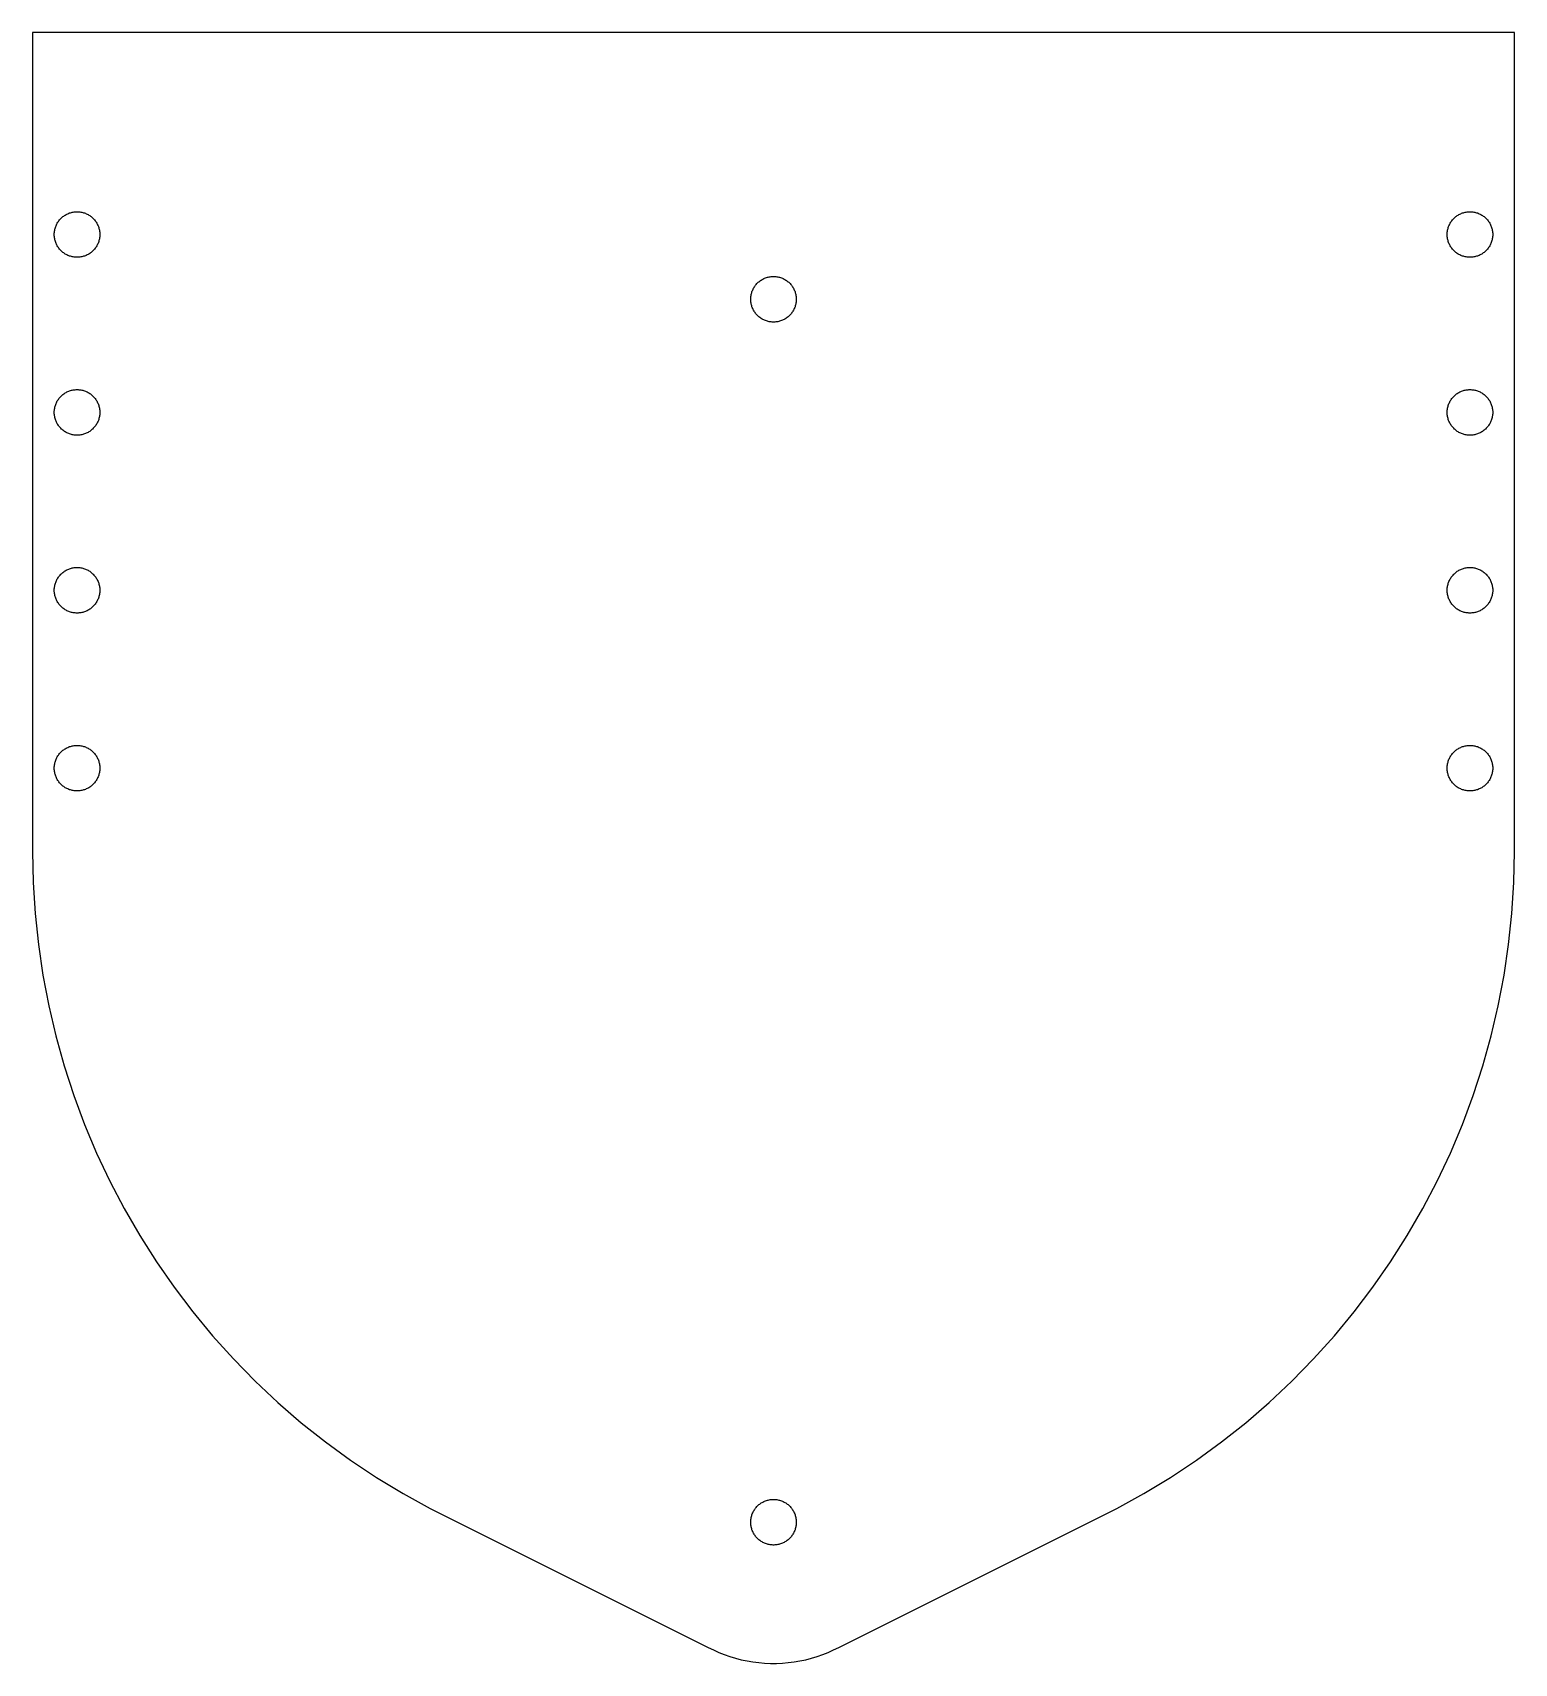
# Model space of a CAD drawing. Header units: metres. Extents: x -2.62 to 2.62, y -5.37 to 0.4.
import ezdxf

# ---------------------------------------------------------------- set-up
doc = ezdxf.new("R2010")
doc.units = ezdxf.units.M

msp = doc.modelspace()

# ---------------------------------------------------------------- linework, layer by layer
for p, q in [((2.625, 0.4), (-2.625, 0.4)), ((-2.625, 0.4), (-2.625, -2.5)), ((2.625, -2.5), (2.625, 0.4)), ((-2.5443, -0.29), (-2.5431, -0.2868)), ((-2.5431, -0.2868), (-2.5419, -0.2837)), ((-2.5419, -0.2837), (-2.5405, -0.2806)), ((-2.5405, -0.2806), (-2.539, -0.2776)), ((-2.539, -0.2776), (-2.5374, -0.2746)), ((-2.5374, -0.2746), (-2.5357, -0.2717)), ((-2.5357, -0.2717), (-2.5338, -0.2689)), ((-2.5338, -0.2689), (-2.5318, -0.2662)), ((-2.5318, -0.2662), (-2.5297, -0.2635)), ((-2.5297, -0.2635), (-2.5275, -0.261)), ((-2.5275, -0.261), (-2.5252, -0.2585)), ((-2.5252, -0.2585), (-2.5228, -0.2561)), ((-2.5228, -0.2561), (-2.5202, -0.2539)), ((-2.5202, -0.2539), (-2.5176, -0.2517)), ((-2.5176, -0.2517), (-2.5149, -0.2497)), ((-2.5149, -0.2497), (-2.5122, -0.2477)), ((-2.5122, -0.2477), (-2.5093, -0.2459)), ((-2.5093, -0.2459), (-2.5064, -0.2442)), ((-2.5064, -0.2442), (-2.5034, -0.2427)), ((-2.5034, -0.2427), (-2.5003, -0.2412)), ((-2.5003, -0.2412), (-2.4972, -0.2399)), ((-2.4972, -0.2399), (-2.4941, -0.2387)), ((-2.4941, -0.2387), (-2.4908, -0.2377)), ((-2.4908, -0.2377), (-2.4876, -0.2368)), ((-2.4876, -0.2368), (-2.4843, -0.236)), ((-2.4843, -0.236), (-2.481, -0.2354)), ((-2.481, -0.2354), (-2.4776, -0.2349)), ((-2.4776, -0.2349), (-2.4743, -0.2345)), ((-2.4743, -0.2345), (-2.4709, -0.2343)), ((-2.4709, -0.2343), (-2.4675, -0.2342)), ((-2.4675, -0.2342), (-2.4641, -0.2343)), ((-2.4641, -0.2343), (-2.4607, -0.2345)), ((-2.4607, -0.2345), (-2.4574, -0.2349)), ((-2.4574, -0.2349), (-2.4541, -0.2354)), ((-2.4541, -0.2354), (-2.4507, -0.236)), ((-2.4507, -0.236), (-2.4474, -0.2368)), ((-2.4474, -0.2368), (-2.4442, -0.2377)), ((-2.4442, -0.2377), (-2.441, -0.2387)), ((-2.441, -0.2387), (-2.4378, -0.2399)), ((-2.4378, -0.2399), (-2.4347, -0.2412)), ((-2.4347, -0.2412), (-2.4316, -0.2427)), ((-2.4316, -0.2427), (-2.4286, -0.2442)), ((-2.4286, -0.2442), (-2.4257, -0.2459)), ((-2.4257, -0.2459), (-2.4228, -0.2477)), ((-2.4228, -0.2477), (-2.4201, -0.2497)), ((-2.4201, -0.2497), (-2.4174, -0.2517)), ((-2.4174, -0.2517), (-2.4148, -0.2539)), ((-2.4148, -0.2539), (-2.4123, -0.2561)), ((-2.4123, -0.2561), (-2.4099, -0.2585)), ((-2.4099, -0.2585), (-2.4075, -0.261)), ((-2.4075, -0.261), (-2.4053, -0.2635)), ((-2.4053, -0.2635), (-2.4032, -0.2662)), ((-2.4032, -0.2662), (-2.4013, -0.2689)), ((-2.4013, -0.2689), (-2.3994, -0.2717)), ((-2.3994, -0.2717), (-2.3976, -0.2746)), ((-2.3976, -0.2746), (-2.396, -0.2776)), ((-2.396, -0.2776), (-2.3945, -0.2806)), ((-2.3945, -0.2806), (-2.3931, -0.2837)), ((-2.3931, -0.2837), (-2.3919, -0.2868)), ((-2.3919, -0.2868), (-2.3908, -0.29)), ((2.3908, -0.29), (2.3919, -0.2868)), ((2.3919, -0.2868), (2.3931, -0.2837)), ((2.3931, -0.2837), (2.3945, -0.2806)), ((2.3945, -0.2806), (2.396, -0.2776)), ((2.396, -0.2776), (2.3976, -0.2746)), ((2.3976, -0.2746), (2.3994, -0.2717)), ((2.3994, -0.2717), (2.4013, -0.2689)), ((2.4013, -0.2689), (2.4032, -0.2662)), ((2.4032, -0.2662), (2.4053, -0.2635)), ((2.4053, -0.2635), (2.4075, -0.261)), ((2.4075, -0.261), (2.4099, -0.2585)), ((2.4099, -0.2585), (2.4123, -0.2561)), ((2.4123, -0.2561), (2.4148, -0.2539)), ((2.4148, -0.2539), (2.4174, -0.2517)), ((2.4174, -0.2517), (2.4201, -0.2497)), ((2.4201, -0.2497), (2.4228, -0.2477)), ((2.4228, -0.2477), (2.4257, -0.2459)), ((2.4257, -0.2459), (2.4286, -0.2442)), ((2.4286, -0.2442), (2.4316, -0.2427)), ((2.4316, -0.2427), (2.4347, -0.2412)), ((2.4347, -0.2412), (2.4378, -0.2399)), ((2.4378, -0.2399), (2.441, -0.2387)), ((2.441, -0.2387), (2.4442, -0.2377)), ((2.4442, -0.2377), (2.4474, -0.2368)), ((2.4474, -0.2368), (2.4507, -0.236)), ((2.4507, -0.236), (2.4541, -0.2354)), ((2.4541, -0.2354), (2.4574, -0.2349)), ((2.4574, -0.2349), (2.4607, -0.2345)), ((2.4607, -0.2345), (2.4641, -0.2343)), ((2.4641, -0.2343), (2.4675, -0.2342)), ((2.4675, -0.2342), (2.4709, -0.2343)), ((2.4709, -0.2343), (2.4743, -0.2345)), ((2.4743, -0.2345), (2.4776, -0.2349)), ((2.4776, -0.2349), (2.481, -0.2354)), ((2.481, -0.2354), (2.4843, -0.236)), ((2.4843, -0.236), (2.4876, -0.2368)), ((2.4876, -0.2368), (2.4908, -0.2377)), ((2.4908, -0.2377), (2.4941, -0.2387)), ((2.4941, -0.2387), (2.4972, -0.2399)), ((2.4972, -0.2399), (2.5003, -0.2412)), ((2.5003, -0.2412), (2.5034, -0.2427)), ((2.5034, -0.2427), (2.5064, -0.2442)), ((2.5064, -0.2442), (2.5093, -0.2459)), ((2.5093, -0.2459), (2.5122, -0.2477)), ((2.5122, -0.2477), (2.5149, -0.2497)), ((2.5149, -0.2497), (2.5176, -0.2517)), ((2.5176, -0.2517), (2.5202, -0.2539)), ((2.5202, -0.2539), (2.5228, -0.2561)), ((2.5228, -0.2561), (2.5252, -0.2585)), ((2.5252, -0.2585), (2.5275, -0.261)), ((2.5275, -0.261), (2.5297, -0.2635)), ((2.5297, -0.2635), (2.5318, -0.2662)), ((2.5318, -0.2662), (2.5338, -0.2689)), ((2.5338, -0.2689), (2.5357, -0.2717)), ((2.5357, -0.2717), (2.5374, -0.2746)), ((2.5374, -0.2746), (2.539, -0.2776)), ((2.539, -0.2776), (2.5405, -0.2806)), ((2.5405, -0.2806), (2.5419, -0.2837)), ((2.5419, -0.2837), (2.5431, -0.2868)), ((2.5431, -0.2868), (2.5443, -0.29)), ((-2.5482, -0.3133), (-2.5481, -0.3099)), ((-2.5482, -0.3166), (-2.5482, -0.3133)), ((-2.5481, -0.32), (-2.5482, -0.3166)), ((-2.5481, -0.3099), (-2.5478, -0.3065)), ((-2.5478, -0.3234), (-2.5481, -0.32)), ((-2.5478, -0.3065), (-2.5473, -0.3032)), ((-2.5473, -0.3267), (-2.5478, -0.3234)), ((-2.5473, -0.3032), (-2.5468, -0.2998)), ((-2.5468, -0.3301), (-2.5473, -0.3267)), ((-2.5468, -0.2998), (-2.5461, -0.2965)), ((-2.5461, -0.3334), (-2.5468, -0.3301)), ((-2.5461, -0.2965), (-2.5452, -0.2932)), ((-2.5452, -0.3367), (-2.5461, -0.3334)), ((-2.5452, -0.2932), (-2.5443, -0.29)), ((-2.5443, -0.3399), (-2.5452, -0.3367)), ((-2.5431, -0.3431), (-2.5443, -0.3399)), ((-2.5419, -0.3462), (-2.5431, -0.3431)), ((-2.5405, -0.3493), (-2.5419, -0.3462)), ((-2.3931, -0.3462), (-2.3945, -0.3493)), ((-2.3919, -0.3431), (-2.3931, -0.3462)), ((-2.3908, -0.3399), (-2.3919, -0.3431)), ((-2.3908, -0.29), (-2.3898, -0.2932)), ((-2.3898, -0.3367), (-2.3908, -0.3399)), ((-2.3898, -0.2932), (-2.3889, -0.2965)), ((-2.3889, -0.3334), (-2.3898, -0.3367)), ((-2.3889, -0.2965), (-2.3882, -0.2998)), ((-2.3882, -0.3301), (-2.3889, -0.3334)), ((-2.3882, -0.2998), (-2.3877, -0.3032)), ((-2.3877, -0.3267), (-2.3882, -0.3301)), ((-2.3877, -0.3032), (-2.3872, -0.3065)), ((-2.3872, -0.3234), (-2.3877, -0.3267)), ((-2.3872, -0.3065), (-2.387, -0.3099)), ((-2.387, -0.32), (-2.3872, -0.3234)), ((-2.387, -0.3099), (-2.3868, -0.3133)), ((-2.3868, -0.3166), (-2.387, -0.32)), ((-2.3868, -0.3133), (-2.3868, -0.3166)), ((2.3868, -0.3133), (2.387, -0.3099)), ((2.3868, -0.3166), (2.3868, -0.3133)), ((2.387, -0.32), (2.3868, -0.3166)), ((2.387, -0.3099), (2.3872, -0.3065)), ((2.3872, -0.3234), (2.387, -0.32)), ((2.3872, -0.3065), (2.3877, -0.3032)), ((2.3877, -0.3267), (2.3872, -0.3234)), ((2.3877, -0.3032), (2.3882, -0.2998)), ((2.3882, -0.3301), (2.3877, -0.3267)), ((2.3882, -0.2998), (2.3889, -0.2965)), ((2.3889, -0.3334), (2.3882, -0.3301)), ((2.3889, -0.2965), (2.3898, -0.2932)), ((2.3898, -0.3367), (2.3889, -0.3334)), ((2.3898, -0.2932), (2.3908, -0.29)), ((2.3908, -0.3399), (2.3898, -0.3367)), ((2.3919, -0.3431), (2.3908, -0.3399)), ((2.3931, -0.3462), (2.3919, -0.3431)), ((2.3945, -0.3493), (2.3931, -0.3462)), ((2.5419, -0.3462), (2.5405, -0.3493)), ((2.5431, -0.3431), (2.5419, -0.3462)), ((2.5443, -0.3399), (2.5431, -0.3431)), ((2.5443, -0.29), (2.5452, -0.2932)), ((2.5452, -0.3367), (2.5443, -0.3399)), ((2.5452, -0.2932), (2.5461, -0.2965)), ((2.5461, -0.3334), (2.5452, -0.3367)), ((2.5461, -0.2965), (2.5468, -0.2998)), ((2.5468, -0.3301), (2.5461, -0.3334)), ((2.5468, -0.2998), (2.5473, -0.3032)), ((2.5473, -0.3267), (2.5468, -0.3301)), ((2.5473, -0.3032), (2.5478, -0.3065)), ((2.5478, -0.3234), (2.5473, -0.3267)), ((2.5478, -0.3065), (2.5481, -0.3099)), ((2.5481, -0.32), (2.5478, -0.3234)), ((2.5481, -0.3099), (2.5482, -0.3133)), ((2.5482, -0.3166), (2.5481, -0.32)), ((2.5482, -0.3133), (2.5482, -0.3166)), ((-2.539, -0.3523), (-2.5405, -0.3493)), ((-2.5374, -0.3553), (-2.539, -0.3523)), ((-2.5357, -0.3582), (-2.5374, -0.3553)), ((-2.5338, -0.361), (-2.5357, -0.3582)), ((-2.5318, -0.3638), (-2.5338, -0.361)), ((-2.5297, -0.3664), (-2.5318, -0.3638)), ((-2.5275, -0.369), (-2.5297, -0.3664)), ((-2.5252, -0.3714), (-2.5275, -0.369)), ((-2.5228, -0.3738), (-2.5252, -0.3714)), ((-2.5202, -0.3761), (-2.5228, -0.3738)), ((-2.5176, -0.3782), (-2.5202, -0.3761)), ((-2.5149, -0.3802), (-2.5176, -0.3782)), ((-2.5122, -0.3822), (-2.5149, -0.3802)), ((-2.5093, -0.384), (-2.5122, -0.3822)), ((-2.5064, -0.3857), (-2.5093, -0.384)), ((-2.5034, -0.3872), (-2.5064, -0.3857)), ((-2.5003, -0.3887), (-2.5034, -0.3872)), ((-2.4972, -0.39), (-2.5003, -0.3887)), ((-2.4941, -0.3912), (-2.4972, -0.39)), ((-2.4908, -0.3922), (-2.4941, -0.3912)), ((-2.4876, -0.3931), (-2.4908, -0.3922)), ((-2.4843, -0.3939), (-2.4876, -0.3931)), ((-2.481, -0.3945), (-2.4843, -0.3939)), ((-2.4776, -0.395), (-2.481, -0.3945)), ((-2.4743, -0.3954), (-2.4776, -0.395)), ((-2.4709, -0.3956), (-2.4743, -0.3954)), ((-2.4675, -0.3957), (-2.4709, -0.3956)), ((-2.4641, -0.3956), (-2.4675, -0.3957)), ((-2.4607, -0.3954), (-2.4641, -0.3956)), ((-2.4574, -0.395), (-2.4607, -0.3954)), ((-2.4541, -0.3945), (-2.4574, -0.395)), ((-2.4507, -0.3939), (-2.4541, -0.3945)), ((-2.4474, -0.3931), (-2.4507, -0.3939)), ((-2.4442, -0.3922), (-2.4474, -0.3931)), ((-2.441, -0.3912), (-2.4442, -0.3922)), ((-2.4378, -0.39), (-2.441, -0.3912)), ((-2.4347, -0.3887), (-2.4378, -0.39)), ((-2.4316, -0.3872), (-2.4347, -0.3887)), ((-2.4286, -0.3857), (-2.4316, -0.3872)), ((-2.4257, -0.384), (-2.4286, -0.3857)), ((-2.4228, -0.3822), (-2.4257, -0.384)), ((-2.4201, -0.3802), (-2.4228, -0.3822)), ((-2.4174, -0.3782), (-2.4201, -0.3802)), ((-2.4148, -0.3761), (-2.4174, -0.3782)), ((-2.4123, -0.3738), (-2.4148, -0.3761)), ((-2.4099, -0.3714), (-2.4123, -0.3738)), ((-2.4075, -0.369), (-2.4099, -0.3714)), ((-2.4053, -0.3664), (-2.4075, -0.369)), ((-2.4032, -0.3638), (-2.4053, -0.3664)), ((-2.4013, -0.361), (-2.4032, -0.3638)), ((-2.3994, -0.3582), (-2.4013, -0.361)), ((-2.3976, -0.3553), (-2.3994, -0.3582)), ((-2.396, -0.3523), (-2.3976, -0.3553)), ((-2.3945, -0.3493), (-2.396, -0.3523)), ((2.396, -0.3523), (2.3945, -0.3493)), ((2.3976, -0.3553), (2.396, -0.3523)), ((2.3994, -0.3582), (2.3976, -0.3553)), ((2.4013, -0.361), (2.3994, -0.3582)), ((2.4032, -0.3638), (2.4013, -0.361)), ((2.4053, -0.3664), (2.4032, -0.3638)), ((2.4075, -0.369), (2.4053, -0.3664)), ((2.4099, -0.3714), (2.4075, -0.369)), ((2.4123, -0.3738), (2.4099, -0.3714)), ((2.4148, -0.3761), (2.4123, -0.3738)), ((2.4174, -0.3782), (2.4148, -0.3761)), ((2.4201, -0.3802), (2.4174, -0.3782)), ((2.4228, -0.3822), (2.4201, -0.3802)), ((2.4257, -0.384), (2.4228, -0.3822)), ((2.4286, -0.3857), (2.4257, -0.384)), ((2.4316, -0.3872), (2.4286, -0.3857)), ((2.4347, -0.3887), (2.4316, -0.3872)), ((2.4378, -0.39), (2.4347, -0.3887)), ((2.441, -0.3912), (2.4378, -0.39)), ((2.4442, -0.3922), (2.441, -0.3912)), ((2.4474, -0.3931), (2.4442, -0.3922)), ((2.4507, -0.3939), (2.4474, -0.3931)), ((2.4541, -0.3945), (2.4507, -0.3939)), ((2.4574, -0.395), (2.4541, -0.3945)), ((2.4607, -0.3954), (2.4574, -0.395)), ((2.4641, -0.3956), (2.4607, -0.3954)), ((2.4675, -0.3957), (2.4641, -0.3956)), ((2.4709, -0.3956), (2.4675, -0.3957)), ((2.4743, -0.3954), (2.4709, -0.3956)), ((2.4776, -0.395), (2.4743, -0.3954)), ((2.481, -0.3945), (2.4776, -0.395)), ((2.4843, -0.3939), (2.481, -0.3945)), ((2.4876, -0.3931), (2.4843, -0.3939)), ((2.4908, -0.3922), (2.4876, -0.3931)), ((2.4941, -0.3912), (2.4908, -0.3922)), ((2.4972, -0.39), (2.4941, -0.3912)), ((2.5003, -0.3887), (2.4972, -0.39)), ((2.5034, -0.3872), (2.5003, -0.3887)), ((2.5064, -0.3857), (2.5034, -0.3872)), ((2.5093, -0.384), (2.5064, -0.3857)), ((2.5122, -0.3822), (2.5093, -0.384)), ((2.5149, -0.3802), (2.5122, -0.3822)), ((2.5176, -0.3782), (2.5149, -0.3802)), ((2.5202, -0.3761), (2.5176, -0.3782)), ((2.5228, -0.3738), (2.5202, -0.3761)), ((2.5252, -0.3714), (2.5228, -0.3738)), ((2.5275, -0.369), (2.5252, -0.3714)), ((2.5297, -0.3664), (2.5275, -0.369)), ((2.5318, -0.3638), (2.5297, -0.3664)), ((2.5338, -0.361), (2.5318, -0.3638)), ((2.5357, -0.3582), (2.5338, -0.361)), ((2.5374, -0.3553), (2.5357, -0.3582)), ((2.539, -0.3523), (2.5374, -0.3553)), ((2.5405, -0.3493), (2.539, -0.3523)), ((-0.0773, -0.521), (-0.0762, -0.5177)), ((-0.0762, -0.5177), (-0.075, -0.5146)), ((-0.075, -0.5146), (-0.0737, -0.5115)), ((-0.0737, -0.5115), (-0.0723, -0.5084)), ((-0.0723, -0.5084), (-0.0707, -0.5054)), ((-0.0707, -0.5054), (-0.069, -0.5025)), ((-0.069, -0.5025), (-0.0672, -0.4996)), ((-0.0672, -0.4996), (-0.0653, -0.4968)), ((-0.0653, -0.4968), (-0.0632, -0.4942)), ((-0.0632, -0.4942), (-0.0611, -0.4915)), ((-0.0611, -0.4915), (-0.0588, -0.489)), ((-0.0588, -0.489), (-0.0565, -0.4866)), ((-0.0565, -0.4866), (-0.054, -0.4843)), ((-0.054, -0.4843), (-0.0514, -0.4821)), ((-0.0514, -0.4821), (-0.0488, -0.48)), ((-0.0488, -0.48), (-0.0461, -0.478)), ((-0.0461, -0.478), (-0.0432, -0.4761)), ((-0.0432, -0.4761), (-0.0403, -0.4744)), ((-0.0403, -0.4744), (-0.0374, -0.4728)), ((-0.0374, -0.4728), (-0.0344, -0.4713)), ((-0.0344, -0.4713), (-0.0313, -0.4699)), ((-0.0313, -0.4699), (-0.0281, -0.4686)), ((-0.0281, -0.4686), (-0.0249, -0.4675)), ((-0.0249, -0.4675), (-0.0217, -0.4666)), ((-0.0217, -0.4666), (-0.0184, -0.4657)), ((-0.0184, -0.4657), (-0.0151, -0.465)), ((-0.0151, -0.465), (-0.0118, -0.4644)), ((-0.0118, -0.4644), (-0.0084, -0.464)), ((-0.0084, -0.464), (-0.0051, -0.4637)), ((-0.0051, -0.4637), (-0.0017, -0.4636)), ((-0.0017, -0.4636), (0.0017, -0.4636)), ((0.0017, -0.4636), (0.0051, -0.4637)), ((0.0051, -0.4637), (0.0084, -0.464)), ((0.0084, -0.464), (0.0118, -0.4644)), ((0.0118, -0.4644), (0.0151, -0.465)), ((0.0151, -0.465), (0.0184, -0.4657)), ((0.0184, -0.4657), (0.0217, -0.4666)), ((0.0217, -0.4666), (0.0249, -0.4675)), ((0.0249, -0.4675), (0.0281, -0.4686)), ((0.0281, -0.4686), (0.0313, -0.4699)), ((0.0313, -0.4699), (0.0344, -0.4713)), ((0.0344, -0.4713), (0.0374, -0.4728)), ((0.0374, -0.4728), (0.0403, -0.4744)), ((0.0403, -0.4744), (0.0432, -0.4761)), ((0.0432, -0.4761), (0.0461, -0.478)), ((0.0461, -0.478), (0.0488, -0.48)), ((0.0488, -0.48), (0.0514, -0.4821)), ((0.0514, -0.4821), (0.054, -0.4843)), ((0.054, -0.4843), (0.0565, -0.4866)), ((0.0565, -0.4866), (0.0588, -0.489)), ((0.0588, -0.489), (0.0611, -0.4915)), ((0.0611, -0.4915), (0.0632, -0.4942)), ((0.0632, -0.4942), (0.0653, -0.4968)), ((0.0653, -0.4968), (0.0672, -0.4996)), ((0.0672, -0.4996), (0.069, -0.5025)), ((0.069, -0.5025), (0.0707, -0.5054)), ((0.0707, -0.5054), (0.0723, -0.5084)), ((0.0723, -0.5084), (0.0737, -0.5115)), ((0.0737, -0.5115), (0.075, -0.5146)), ((0.075, -0.5146), (0.0762, -0.5177)), ((0.0762, -0.5177), (0.0773, -0.521)), ((-0.0807, -0.5443), (-0.0806, -0.5409)), ((-0.0806, -0.5477), (-0.0807, -0.5443)), ((-0.0806, -0.5409), (-0.0804, -0.5375)), ((-0.0804, -0.551), (-0.0806, -0.5477)), ((-0.0804, -0.5375), (-0.0801, -0.5342)), ((-0.0801, -0.5544), (-0.0804, -0.551)), ((-0.0801, -0.5342), (-0.0796, -0.5308)), ((-0.0796, -0.5577), (-0.0801, -0.5544)), ((-0.0796, -0.5308), (-0.0789, -0.5275)), ((-0.0789, -0.5611), (-0.0796, -0.5577)), ((-0.0789, -0.5275), (-0.0782, -0.5242)), ((-0.0782, -0.5644), (-0.0789, -0.5611)), ((-0.0782, -0.5242), (-0.0773, -0.521)), ((-0.0773, -0.5676), (-0.0782, -0.5644)), ((-0.0762, -0.5708), (-0.0773, -0.5676)), ((-0.075, -0.574), (-0.0762, -0.5708)), ((-0.0737, -0.5771), (-0.075, -0.574)), ((-0.0723, -0.5802), (-0.0737, -0.5771)), ((0.0737, -0.5771), (0.0723, -0.5802)), ((0.075, -0.574), (0.0737, -0.5771)), ((0.0762, -0.5708), (0.075, -0.574)), ((0.0773, -0.5676), (0.0762, -0.5708)), ((0.0773, -0.521), (0.0782, -0.5242)), ((0.0782, -0.5644), (0.0773, -0.5676)), ((0.0782, -0.5242), (0.0789, -0.5275)), ((0.0789, -0.5611), (0.0782, -0.5644)), ((0.0789, -0.5275), (0.0796, -0.5308)), ((0.0796, -0.5577), (0.0789, -0.5611)), ((0.0796, -0.5308), (0.0801, -0.5342)), ((0.0801, -0.5544), (0.0796, -0.5577)), ((0.0801, -0.5342), (0.0804, -0.5375)), ((0.0804, -0.551), (0.0801, -0.5544)), ((0.0804, -0.5375), (0.0806, -0.5409)), ((0.0806, -0.5477), (0.0804, -0.551)), ((0.0806, -0.5409), (0.0807, -0.5443)), ((0.0807, -0.5443), (0.0806, -0.5477)), ((-0.0707, -0.5832), (-0.0723, -0.5802)), ((-0.069, -0.5861), (-0.0707, -0.5832)), ((-0.0672, -0.5889), (-0.069, -0.5861)), ((-0.0653, -0.5917), (-0.0672, -0.5889)), ((-0.0632, -0.5944), (-0.0653, -0.5917)), ((-0.0611, -0.597), (-0.0632, -0.5944)), ((-0.0588, -0.5995), (-0.0611, -0.597)), ((-0.0565, -0.6019), (-0.0588, -0.5995)), ((-0.054, -0.6043), (-0.0565, -0.6019)), ((-0.0514, -0.6065), (-0.054, -0.6043)), ((-0.0488, -0.6086), (-0.0514, -0.6065)), ((-0.0461, -0.6106), (-0.0488, -0.6086)), ((-0.0432, -0.6124), (-0.0461, -0.6106)), ((-0.0403, -0.6142), (-0.0432, -0.6124)), ((-0.0374, -0.6158), (-0.0403, -0.6142)), ((-0.0344, -0.6173), (-0.0374, -0.6158)), ((-0.0313, -0.6187), (-0.0344, -0.6173)), ((-0.0281, -0.6199), (-0.0313, -0.6187)), ((-0.0249, -0.621), (-0.0281, -0.6199)), ((-0.0217, -0.622), (-0.0249, -0.621)), ((-0.0184, -0.6229), (-0.0217, -0.622)), ((-0.0151, -0.6236), (-0.0184, -0.6229)), ((-0.0118, -0.6241), (-0.0151, -0.6236)), ((-0.0084, -0.6246), (-0.0118, -0.6241)), ((-0.0051, -0.6248), (-0.0084, -0.6246)), ((-0.0017, -0.625), (-0.0051, -0.6248)), ((0.0017, -0.625), (-0.0017, -0.625)), ((0.0051, -0.6248), (0.0017, -0.625)), ((0.0084, -0.6246), (0.0051, -0.6248)), ((0.0118, -0.6241), (0.0084, -0.6246)), ((0.0151, -0.6236), (0.0118, -0.6241)), ((0.0184, -0.6229), (0.0151, -0.6236)), ((0.0217, -0.622), (0.0184, -0.6229)), ((0.0249, -0.621), (0.0217, -0.622)), ((0.0281, -0.6199), (0.0249, -0.621)), ((0.0313, -0.6187), (0.0281, -0.6199)), ((0.0344, -0.6173), (0.0313, -0.6187)), ((0.0374, -0.6158), (0.0344, -0.6173)), ((0.0403, -0.6142), (0.0374, -0.6158)), ((0.0432, -0.6124), (0.0403, -0.6142)), ((0.0461, -0.6106), (0.0432, -0.6124)), ((0.0488, -0.6086), (0.0461, -0.6106)), ((0.0514, -0.6065), (0.0488, -0.6086)), ((0.054, -0.6043), (0.0514, -0.6065)), ((0.0565, -0.6019), (0.054, -0.6043)), ((0.0588, -0.5995), (0.0565, -0.6019)), ((0.0611, -0.597), (0.0588, -0.5995)), ((0.0632, -0.5944), (0.0611, -0.597)), ((0.0653, -0.5917), (0.0632, -0.5944)), ((0.0672, -0.5889), (0.0653, -0.5917)), ((0.069, -0.5861), (0.0672, -0.5889)), ((0.0707, -0.5832), (0.069, -0.5861)), ((0.0723, -0.5802), (0.0707, -0.5832)), ((-2.4876, -0.8667), (-2.4843, -0.8659)), ((-2.4843, -0.8659), (-2.481, -0.8653)), ((-2.481, -0.8653), (-2.4776, -0.8648)), ((-2.4776, -0.8648), (-2.4743, -0.8644)), ((-2.4743, -0.8644), (-2.4709, -0.8642)), ((-2.4709, -0.8642), (-2.4675, -0.8642)), ((-2.4675, -0.8642), (-2.4641, -0.8642)), ((-2.4641, -0.8642), (-2.4607, -0.8644)), ((-2.4607, -0.8644), (-2.4574, -0.8648)), ((-2.4574, -0.8648), (-2.4541, -0.8653)), ((-2.4541, -0.8653), (-2.4507, -0.8659)), ((-2.4507, -0.8659), (-2.4474, -0.8667)), ((2.4474, -0.8667), (2.4507, -0.8659)), ((2.4507, -0.8659), (2.4541, -0.8653)), ((2.4541, -0.8653), (2.4574, -0.8648)), ((2.4574, -0.8648), (2.4607, -0.8644)), ((2.4607, -0.8644), (2.4641, -0.8642)), ((2.4641, -0.8642), (2.4675, -0.8642)), ((2.4675, -0.8642), (2.4709, -0.8642)), ((2.4709, -0.8642), (2.4743, -0.8644)), ((2.4743, -0.8644), (2.4776, -0.8648)), ((2.4776, -0.8648), (2.481, -0.8653)), ((2.481, -0.8653), (2.4843, -0.8659)), ((2.4843, -0.8659), (2.4876, -0.8667)), ((-2.5461, -0.9264), (-2.5452, -0.9232)), ((-2.5452, -0.9232), (-2.5443, -0.9199)), ((-2.5443, -0.9199), (-2.5431, -0.9167)), ((-2.5431, -0.9167), (-2.5419, -0.9136)), ((-2.5419, -0.9136), (-2.5405, -0.9105)), ((-2.5405, -0.9105), (-2.539, -0.9075)), ((-2.539, -0.9075), (-2.5374, -0.9045)), ((-2.5374, -0.9045), (-2.5357, -0.9016)), ((-2.5357, -0.9016), (-2.5338, -0.8988)), ((-2.5338, -0.8988), (-2.5318, -0.8961)), ((-2.5318, -0.8961), (-2.5297, -0.8934)), ((-2.5297, -0.8934), (-2.5275, -0.8909)), ((-2.5275, -0.8909), (-2.5252, -0.8884)), ((-2.5252, -0.8884), (-2.5228, -0.886)), ((-2.5228, -0.886), (-2.5202, -0.8838)), ((-2.5202, -0.8838), (-2.5176, -0.8816)), ((-2.5176, -0.8816), (-2.5149, -0.8796)), ((-2.5149, -0.8796), (-2.5122, -0.8777)), ((-2.5122, -0.8777), (-2.5093, -0.8758)), ((-2.5093, -0.8758), (-2.5064, -0.8741)), ((-2.5064, -0.8741), (-2.5034, -0.8726)), ((-2.5034, -0.8726), (-2.5003, -0.8711)), ((-2.5003, -0.8711), (-2.4972, -0.8698)), ((-2.4972, -0.8698), (-2.4941, -0.8687)), ((-2.4941, -0.8687), (-2.4908, -0.8676)), ((-2.4908, -0.8676), (-2.4876, -0.8667)), ((-2.4474, -0.8667), (-2.4442, -0.8676)), ((-2.4442, -0.8676), (-2.441, -0.8687)), ((-2.441, -0.8687), (-2.4378, -0.8698)), ((-2.4378, -0.8698), (-2.4347, -0.8711)), ((-2.4347, -0.8711), (-2.4316, -0.8726)), ((-2.4316, -0.8726), (-2.4286, -0.8741)), ((-2.4286, -0.8741), (-2.4257, -0.8758)), ((-2.4257, -0.8758), (-2.4228, -0.8777)), ((-2.4228, -0.8777), (-2.4201, -0.8796)), ((-2.4201, -0.8796), (-2.4174, -0.8816)), ((-2.4174, -0.8816), (-2.4148, -0.8838)), ((-2.4148, -0.8838), (-2.4123, -0.886)), ((-2.4123, -0.886), (-2.4099, -0.8884)), ((-2.4099, -0.8884), (-2.4075, -0.8909)), ((-2.4075, -0.8909), (-2.4053, -0.8934)), ((-2.4053, -0.8934), (-2.4032, -0.8961)), ((-2.4032, -0.8961), (-2.4013, -0.8988)), ((-2.4013, -0.8988), (-2.3994, -0.9016)), ((-2.3994, -0.9016), (-2.3976, -0.9045)), ((-2.3976, -0.9045), (-2.396, -0.9075)), ((-2.396, -0.9075), (-2.3945, -0.9105)), ((-2.3945, -0.9105), (-2.3931, -0.9136)), ((-2.3931, -0.9136), (-2.3919, -0.9167)), ((-2.3919, -0.9167), (-2.3908, -0.9199)), ((-2.3908, -0.9199), (-2.3898, -0.9232)), ((-2.3898, -0.9232), (-2.3889, -0.9264)), ((2.3889, -0.9264), (2.3898, -0.9232)), ((2.3898, -0.9232), (2.3908, -0.9199)), ((2.3908, -0.9199), (2.3919, -0.9167)), ((2.3919, -0.9167), (2.3931, -0.9136)), ((2.3931, -0.9136), (2.3945, -0.9105)), ((2.3945, -0.9105), (2.396, -0.9075)), ((2.396, -0.9075), (2.3976, -0.9045)), ((2.3976, -0.9045), (2.3994, -0.9016)), ((2.3994, -0.9016), (2.4013, -0.8988)), ((2.4013, -0.8988), (2.4032, -0.8961)), ((2.4032, -0.8961), (2.4053, -0.8934)), ((2.4053, -0.8934), (2.4075, -0.8909)), ((2.4075, -0.8909), (2.4099, -0.8884)), ((2.4099, -0.8884), (2.4123, -0.886)), ((2.4123, -0.886), (2.4148, -0.8838)), ((2.4148, -0.8838), (2.4174, -0.8816)), ((2.4174, -0.8816), (2.4201, -0.8796)), ((2.4201, -0.8796), (2.4228, -0.8777)), ((2.4228, -0.8777), (2.4257, -0.8758)), ((2.4257, -0.8758), (2.4286, -0.8741)), ((2.4286, -0.8741), (2.4316, -0.8726)), ((2.4316, -0.8726), (2.4347, -0.8711)), ((2.4347, -0.8711), (2.4378, -0.8698)), ((2.4378, -0.8698), (2.441, -0.8687)), ((2.441, -0.8687), (2.4442, -0.8676)), ((2.4442, -0.8676), (2.4474, -0.8667)), ((2.4876, -0.8667), (2.4908, -0.8676)), ((2.4908, -0.8676), (2.4941, -0.8687)), ((2.4941, -0.8687), (2.4972, -0.8698)), ((2.4972, -0.8698), (2.5003, -0.8711)), ((2.5003, -0.8711), (2.5034, -0.8726)), ((2.5034, -0.8726), (2.5064, -0.8741)), ((2.5064, -0.8741), (2.5093, -0.8758)), ((2.5093, -0.8758), (2.5122, -0.8777)), ((2.5122, -0.8777), (2.5149, -0.8796)), ((2.5149, -0.8796), (2.5176, -0.8816)), ((2.5176, -0.8816), (2.5202, -0.8838)), ((2.5202, -0.8838), (2.5228, -0.886)), ((2.5228, -0.886), (2.5252, -0.8884)), ((2.5252, -0.8884), (2.5275, -0.8909)), ((2.5275, -0.8909), (2.5297, -0.8934)), ((2.5297, -0.8934), (2.5318, -0.8961)), ((2.5318, -0.8961), (2.5338, -0.8988)), ((2.5338, -0.8988), (2.5357, -0.9016)), ((2.5357, -0.9016), (2.5374, -0.9045)), ((2.5374, -0.9045), (2.539, -0.9075)), ((2.539, -0.9075), (2.5405, -0.9105)), ((2.5405, -0.9105), (2.5419, -0.9136)), ((2.5419, -0.9136), (2.5431, -0.9167)), ((2.5431, -0.9167), (2.5443, -0.9199)), ((2.5443, -0.9199), (2.5452, -0.9232)), ((2.5452, -0.9232), (2.5461, -0.9264)), ((-2.5482, -0.9432), (-2.5481, -0.9398)), ((-2.5482, -0.9466), (-2.5482, -0.9432)), ((-2.5481, -0.9499), (-2.5482, -0.9466)), ((-2.5481, -0.9398), (-2.5478, -0.9364)), ((-2.5478, -0.9533), (-2.5481, -0.9499)), ((-2.5478, -0.9364), (-2.5473, -0.9331)), ((-2.5473, -0.9567), (-2.5478, -0.9533)), ((-2.5473, -0.9331), (-2.5468, -0.9297)), ((-2.5468, -0.96), (-2.5473, -0.9567)), ((-2.5468, -0.9297), (-2.5461, -0.9264)), ((-2.5461, -0.9633), (-2.5468, -0.96)), ((-2.5452, -0.9666), (-2.5461, -0.9633)), ((-2.5443, -0.9698), (-2.5452, -0.9666)), ((-2.5431, -0.973), (-2.5443, -0.9698)), ((-2.5419, -0.9762), (-2.5431, -0.973)), ((-2.5405, -0.9792), (-2.5419, -0.9762)), ((-2.539, -0.9823), (-2.5405, -0.9792)), ((-2.3945, -0.9792), (-2.396, -0.9823)), ((-2.3931, -0.9762), (-2.3945, -0.9792)), ((-2.3919, -0.973), (-2.3931, -0.9762)), ((-2.3908, -0.9698), (-2.3919, -0.973)), ((-2.3898, -0.9666), (-2.3908, -0.9698)), ((-2.3889, -0.9633), (-2.3898, -0.9666)), ((-2.3889, -0.9264), (-2.3882, -0.9297)), ((-2.3882, -0.96), (-2.3889, -0.9633)), ((-2.3882, -0.9297), (-2.3877, -0.9331)), ((-2.3877, -0.9567), (-2.3882, -0.96)), ((-2.3877, -0.9331), (-2.3872, -0.9364)), ((-2.3872, -0.9533), (-2.3877, -0.9567)), ((-2.3872, -0.9364), (-2.387, -0.9398)), ((-2.387, -0.9499), (-2.3872, -0.9533)), ((-2.387, -0.9398), (-2.3868, -0.9432)), ((-2.3868, -0.9466), (-2.387, -0.9499)), ((-2.3868, -0.9432), (-2.3868, -0.9466)), ((2.3868, -0.9432), (2.387, -0.9398)), ((2.3868, -0.9466), (2.3868, -0.9432)), ((2.387, -0.9499), (2.3868, -0.9466)), ((2.387, -0.9398), (2.3872, -0.9364)), ((2.3872, -0.9533), (2.387, -0.9499)), ((2.3872, -0.9364), (2.3877, -0.9331)), ((2.3877, -0.9567), (2.3872, -0.9533)), ((2.3877, -0.9331), (2.3882, -0.9297)), ((2.3882, -0.96), (2.3877, -0.9567)), ((2.3882, -0.9297), (2.3889, -0.9264)), ((2.3889, -0.9633), (2.3882, -0.96)), ((2.3898, -0.9666), (2.3889, -0.9633)), ((2.3908, -0.9698), (2.3898, -0.9666)), ((2.3919, -0.973), (2.3908, -0.9698)), ((2.3931, -0.9762), (2.3919, -0.973)), ((2.3945, -0.9792), (2.3931, -0.9762)), ((2.396, -0.9823), (2.3945, -0.9792)), ((2.5405, -0.9792), (2.539, -0.9823)), ((2.5419, -0.9762), (2.5405, -0.9792)), ((2.5431, -0.973), (2.5419, -0.9762)), ((2.5443, -0.9698), (2.5431, -0.973)), ((2.5452, -0.9666), (2.5443, -0.9698)), ((2.5461, -0.9633), (2.5452, -0.9666)), ((2.5461, -0.9264), (2.5468, -0.9297)), ((2.5468, -0.96), (2.5461, -0.9633)), ((2.5468, -0.9297), (2.5473, -0.9331)), ((2.5473, -0.9567), (2.5468, -0.96)), ((2.5473, -0.9331), (2.5478, -0.9364)), ((2.5478, -0.9533), (2.5473, -0.9567)), ((2.5478, -0.9364), (2.5481, -0.9398)), ((2.5481, -0.9499), (2.5478, -0.9533)), ((2.5481, -0.9398), (2.5482, -0.9432)), ((2.5482, -0.9466), (2.5481, -0.9499)), ((2.5482, -0.9432), (2.5482, -0.9466)), ((-2.5374, -0.9852), (-2.539, -0.9823)), ((-2.5357, -0.9881), (-2.5374, -0.9852)), ((-2.5338, -0.9909), (-2.5357, -0.9881)), ((-2.5318, -0.9937), (-2.5338, -0.9909)), ((-2.5297, -0.9963), (-2.5318, -0.9937)), ((-2.5275, -0.9989), (-2.5297, -0.9963)), ((-2.5252, -1.0013), (-2.5275, -0.9989)), ((-2.5228, -1.0037), (-2.5252, -1.0013)), ((-2.5202, -1.006), (-2.5228, -1.0037)), ((-2.5176, -1.0081), (-2.5202, -1.006)), ((-2.5149, -1.0102), (-2.5176, -1.0081)), ((-2.5122, -1.0121), (-2.5149, -1.0102)), ((-2.5093, -1.0139), (-2.5122, -1.0121)), ((-2.5064, -1.0156), (-2.5093, -1.0139)), ((-2.5034, -1.0172), (-2.5064, -1.0156)), ((-2.5003, -1.0186), (-2.5034, -1.0172)), ((-2.4972, -1.0199), (-2.5003, -1.0186)), ((-2.4941, -1.0211), (-2.4972, -1.0199)), ((-2.4908, -1.0221), (-2.4941, -1.0211)), ((-2.4876, -1.023), (-2.4908, -1.0221)), ((-2.4843, -1.0238), (-2.4876, -1.023)), ((-2.481, -1.0245), (-2.4843, -1.0238)), ((-2.4776, -1.025), (-2.481, -1.0245)), ((-2.4743, -1.0253), (-2.4776, -1.025)), ((-2.4709, -1.0255), (-2.4743, -1.0253)), ((-2.4675, -1.0256), (-2.4709, -1.0255)), ((-2.4641, -1.0255), (-2.4675, -1.0256)), ((-2.4607, -1.0253), (-2.4641, -1.0255)), ((-2.4574, -1.025), (-2.4607, -1.0253)), ((-2.4541, -1.0245), (-2.4574, -1.025)), ((-2.4507, -1.0238), (-2.4541, -1.0245)), ((-2.4474, -1.023), (-2.4507, -1.0238)), ((-2.4442, -1.0221), (-2.4474, -1.023)), ((-2.441, -1.0211), (-2.4442, -1.0221)), ((-2.4378, -1.0199), (-2.441, -1.0211)), ((-2.4347, -1.0186), (-2.4378, -1.0199)), ((-2.4316, -1.0172), (-2.4347, -1.0186)), ((-2.4286, -1.0156), (-2.4316, -1.0172)), ((-2.4257, -1.0139), (-2.4286, -1.0156)), ((-2.4228, -1.0121), (-2.4257, -1.0139)), ((-2.4201, -1.0102), (-2.4228, -1.0121)), ((-2.4174, -1.0081), (-2.4201, -1.0102)), ((-2.4148, -1.006), (-2.4174, -1.0081)), ((-2.4123, -1.0037), (-2.4148, -1.006)), ((-2.4099, -1.0013), (-2.4123, -1.0037)), ((-2.4075, -0.9989), (-2.4099, -1.0013)), ((-2.4053, -0.9963), (-2.4075, -0.9989)), ((-2.4032, -0.9937), (-2.4053, -0.9963)), ((-2.4013, -0.9909), (-2.4032, -0.9937)), ((-2.3994, -0.9881), (-2.4013, -0.9909)), ((-2.3976, -0.9852), (-2.3994, -0.9881)), ((-2.396, -0.9823), (-2.3976, -0.9852)), ((2.3976, -0.9852), (2.396, -0.9823)), ((2.3994, -0.9881), (2.3976, -0.9852)), ((2.4013, -0.9909), (2.3994, -0.9881)), ((2.4032, -0.9937), (2.4013, -0.9909)), ((2.4053, -0.9963), (2.4032, -0.9937)), ((2.4075, -0.9989), (2.4053, -0.9963)), ((2.4099, -1.0013), (2.4075, -0.9989)), ((2.4123, -1.0037), (2.4099, -1.0013)), ((2.4148, -1.006), (2.4123, -1.0037)), ((2.4174, -1.0081), (2.4148, -1.006)), ((2.4201, -1.0102), (2.4174, -1.0081)), ((2.4228, -1.0121), (2.4201, -1.0102)), ((2.4257, -1.0139), (2.4228, -1.0121)), ((2.4286, -1.0156), (2.4257, -1.0139)), ((2.4316, -1.0172), (2.4286, -1.0156)), ((2.4347, -1.0186), (2.4316, -1.0172)), ((2.4378, -1.0199), (2.4347, -1.0186)), ((2.441, -1.0211), (2.4378, -1.0199)), ((2.4442, -1.0221), (2.441, -1.0211)), ((2.4474, -1.023), (2.4442, -1.0221)), ((2.4507, -1.0238), (2.4474, -1.023)), ((2.4541, -1.0245), (2.4507, -1.0238)), ((2.4574, -1.025), (2.4541, -1.0245)), ((2.4607, -1.0253), (2.4574, -1.025)), ((2.4641, -1.0255), (2.4607, -1.0253)), ((2.4675, -1.0256), (2.4641, -1.0255)), ((2.4709, -1.0255), (2.4675, -1.0256)), ((2.4743, -1.0253), (2.4709, -1.0255)), ((2.4776, -1.025), (2.4743, -1.0253)), ((2.481, -1.0245), (2.4776, -1.025)), ((2.4843, -1.0238), (2.481, -1.0245)), ((2.4876, -1.023), (2.4843, -1.0238)), ((2.4908, -1.0221), (2.4876, -1.023)), ((2.4941, -1.0211), (2.4908, -1.0221)), ((2.4972, -1.0199), (2.4941, -1.0211)), ((2.5003, -1.0186), (2.4972, -1.0199)), ((2.5034, -1.0172), (2.5003, -1.0186)), ((2.5064, -1.0156), (2.5034, -1.0172)), ((2.5093, -1.0139), (2.5064, -1.0156)), ((2.5122, -1.0121), (2.5093, -1.0139)), ((2.5149, -1.0102), (2.5122, -1.0121)), ((2.5176, -1.0081), (2.5149, -1.0102)), ((2.5202, -1.006), (2.5176, -1.0081)), ((2.5228, -1.0037), (2.5202, -1.006)), ((2.5252, -1.0013), (2.5228, -1.0037)), ((2.5275, -0.9989), (2.5252, -1.0013)), ((2.5297, -0.9963), (2.5275, -0.9989)), ((2.5318, -0.9937), (2.5297, -0.9963)), ((2.5338, -0.9909), (2.5318, -0.9937)), ((2.5357, -0.9881), (2.5338, -0.9909)), ((2.5374, -0.9852), (2.5357, -0.9881)), ((2.539, -0.9823), (2.5374, -0.9852)), ((-2.5034, -1.5025), (-2.5003, -1.5011)), ((-2.5003, -1.5011), (-2.4972, -1.4998)), ((-2.4972, -1.4998), (-2.4941, -1.4986)), ((-2.4941, -1.4986), (-2.4908, -1.4975)), ((-2.4908, -1.4975), (-2.4876, -1.4966)), ((-2.4876, -1.4966), (-2.4843, -1.4958)), ((-2.4843, -1.4958), (-2.481, -1.4952)), ((-2.481, -1.4952), (-2.4776, -1.4947)), ((-2.4776, -1.4947), (-2.4743, -1.4944)), ((-2.4743, -1.4944), (-2.4709, -1.4942)), ((-2.4709, -1.4942), (-2.4675, -1.4941)), ((-2.4675, -1.4941), (-2.4641, -1.4942)), ((-2.4641, -1.4942), (-2.4607, -1.4944)), ((-2.4607, -1.4944), (-2.4574, -1.4947)), ((-2.4574, -1.4947), (-2.4541, -1.4952)), ((-2.4541, -1.4952), (-2.4507, -1.4958)), ((-2.4507, -1.4958), (-2.4474, -1.4966)), ((-2.4474, -1.4966), (-2.4442, -1.4975)), ((-2.4442, -1.4975), (-2.441, -1.4986)), ((-2.441, -1.4986), (-2.4378, -1.4998)), ((-2.4378, -1.4998), (-2.4347, -1.5011)), ((-2.4347, -1.5011), (-2.4316, -1.5025)), ((2.4316, -1.5025), (2.4347, -1.5011)), ((2.4347, -1.5011), (2.4378, -1.4998)), ((2.4378, -1.4998), (2.441, -1.4986)), ((2.441, -1.4986), (2.4442, -1.4975)), ((2.4442, -1.4975), (2.4474, -1.4966)), ((2.4474, -1.4966), (2.4507, -1.4958)), ((2.4507, -1.4958), (2.4541, -1.4952)), ((2.4541, -1.4952), (2.4574, -1.4947)), ((2.4574, -1.4947), (2.4607, -1.4944)), ((2.4607, -1.4944), (2.4641, -1.4942)), ((2.4641, -1.4942), (2.4675, -1.4941)), ((2.4675, -1.4941), (2.4709, -1.4942)), ((2.4709, -1.4942), (2.4743, -1.4944)), ((2.4743, -1.4944), (2.4776, -1.4947)), ((2.4776, -1.4947), (2.481, -1.4952)), ((2.481, -1.4952), (2.4843, -1.4958)), ((2.4843, -1.4958), (2.4876, -1.4966)), ((2.4876, -1.4966), (2.4908, -1.4975)), ((2.4908, -1.4975), (2.4941, -1.4986)), ((2.4941, -1.4986), (2.4972, -1.4998)), ((2.4972, -1.4998), (2.5003, -1.5011)), ((2.5003, -1.5011), (2.5034, -1.5025)), ((-2.5468, -1.5597), (-2.5461, -1.5564)), ((-2.5461, -1.5564), (-2.5452, -1.5531)), ((-2.5452, -1.5531), (-2.5443, -1.5498)), ((-2.5443, -1.5498), (-2.5431, -1.5467)), ((-2.5431, -1.5467), (-2.5419, -1.5435)), ((-2.5419, -1.5435), (-2.5405, -1.5404)), ((-2.5405, -1.5404), (-2.539, -1.5374)), ((-2.539, -1.5374), (-2.5374, -1.5344)), ((-2.5374, -1.5344), (-2.5357, -1.5316)), ((-2.5357, -1.5316), (-2.5338, -1.5287)), ((-2.5338, -1.5287), (-2.5318, -1.526)), ((-2.5318, -1.526), (-2.5297, -1.5233)), ((-2.5297, -1.5233), (-2.5275, -1.5208)), ((-2.5275, -1.5208), (-2.5252, -1.5183)), ((-2.5252, -1.5183), (-2.5228, -1.516)), ((-2.5228, -1.516), (-2.5202, -1.5137)), ((-2.5202, -1.5137), (-2.5176, -1.5115)), ((-2.5176, -1.5115), (-2.5149, -1.5095)), ((-2.5149, -1.5095), (-2.5122, -1.5076)), ((-2.5122, -1.5076), (-2.5093, -1.5057)), ((-2.5093, -1.5057), (-2.5064, -1.5041)), ((-2.5064, -1.5041), (-2.5034, -1.5025)), ((-2.4316, -1.5025), (-2.4286, -1.5041)), ((-2.4286, -1.5041), (-2.4257, -1.5057)), ((-2.4257, -1.5057), (-2.4228, -1.5076)), ((-2.4228, -1.5076), (-2.4201, -1.5095)), ((-2.4201, -1.5095), (-2.4174, -1.5115)), ((-2.4174, -1.5115), (-2.4148, -1.5137)), ((-2.4148, -1.5137), (-2.4123, -1.516)), ((-2.4123, -1.516), (-2.4099, -1.5183)), ((-2.4099, -1.5183), (-2.4075, -1.5208)), ((-2.4075, -1.5208), (-2.4053, -1.5233)), ((-2.4053, -1.5233), (-2.4032, -1.526)), ((-2.4032, -1.526), (-2.4013, -1.5287)), ((-2.4013, -1.5287), (-2.3994, -1.5316)), ((-2.3994, -1.5316), (-2.3976, -1.5344)), ((-2.3976, -1.5344), (-2.396, -1.5374)), ((-2.396, -1.5374), (-2.3945, -1.5404)), ((-2.3945, -1.5404), (-2.3931, -1.5435)), ((-2.3931, -1.5435), (-2.3919, -1.5467)), ((-2.3919, -1.5467), (-2.3908, -1.5498)), ((-2.3908, -1.5498), (-2.3898, -1.5531)), ((-2.3898, -1.5531), (-2.3889, -1.5564)), ((-2.3889, -1.5564), (-2.3882, -1.5597)), ((2.3882, -1.5597), (2.3889, -1.5564)), ((2.3889, -1.5564), (2.3898, -1.5531)), ((2.3898, -1.5531), (2.3908, -1.5498)), ((2.3908, -1.5498), (2.3919, -1.5467)), ((2.3919, -1.5467), (2.3931, -1.5435)), ((2.3931, -1.5435), (2.3945, -1.5404)), ((2.3945, -1.5404), (2.396, -1.5374)), ((2.396, -1.5374), (2.3976, -1.5344)), ((2.3976, -1.5344), (2.3994, -1.5316)), ((2.3994, -1.5316), (2.4013, -1.5287)), ((2.4013, -1.5287), (2.4032, -1.526)), ((2.4032, -1.526), (2.4053, -1.5233)), ((2.4053, -1.5233), (2.4075, -1.5208)), ((2.4075, -1.5208), (2.4099, -1.5183)), ((2.4099, -1.5183), (2.4123, -1.516)), ((2.4123, -1.516), (2.4148, -1.5137)), ((2.4148, -1.5137), (2.4174, -1.5115)), ((2.4174, -1.5115), (2.4201, -1.5095)), ((2.4201, -1.5095), (2.4228, -1.5076)), ((2.4228, -1.5076), (2.4257, -1.5057)), ((2.4257, -1.5057), (2.4286, -1.5041)), ((2.4286, -1.5041), (2.4316, -1.5025)), ((2.5034, -1.5025), (2.5064, -1.5041)), ((2.5064, -1.5041), (2.5093, -1.5057)), ((2.5093, -1.5057), (2.5122, -1.5076)), ((2.5122, -1.5076), (2.5149, -1.5095)), ((2.5149, -1.5095), (2.5176, -1.5115)), ((2.5176, -1.5115), (2.5202, -1.5137)), ((2.5202, -1.5137), (2.5228, -1.516)), ((2.5228, -1.516), (2.5252, -1.5183)), ((2.5252, -1.5183), (2.5275, -1.5208)), ((2.5275, -1.5208), (2.5297, -1.5233)), ((2.5297, -1.5233), (2.5318, -1.526)), ((2.5318, -1.526), (2.5338, -1.5287)), ((2.5338, -1.5287), (2.5357, -1.5316)), ((2.5357, -1.5316), (2.5374, -1.5344)), ((2.5374, -1.5344), (2.539, -1.5374)), ((2.539, -1.5374), (2.5405, -1.5404)), ((2.5405, -1.5404), (2.5419, -1.5435)), ((2.5419, -1.5435), (2.5431, -1.5467)), ((2.5431, -1.5467), (2.5443, -1.5498)), ((2.5443, -1.5498), (2.5452, -1.5531)), ((2.5452, -1.5531), (2.5461, -1.5564)), ((2.5461, -1.5564), (2.5468, -1.5597)), ((-2.5482, -1.5731), (-2.5481, -1.5697)), ((-2.5482, -1.5765), (-2.5482, -1.5731)), ((-2.5481, -1.5799), (-2.5482, -1.5765)), ((-2.5481, -1.5697), (-2.5478, -1.5664)), ((-2.5478, -1.5832), (-2.5481, -1.5799)), ((-2.5478, -1.5664), (-2.5473, -1.563)), ((-2.5473, -1.5866), (-2.5478, -1.5832)), ((-2.5473, -1.563), (-2.5468, -1.5597)), ((-2.5468, -1.5899), (-2.5473, -1.5866)), ((-2.5461, -1.5932), (-2.5468, -1.5899)), ((-2.5452, -1.5965), (-2.5461, -1.5932)), ((-2.5443, -1.5997), (-2.5452, -1.5965)), ((-2.5431, -1.6029), (-2.5443, -1.5997)), ((-2.5419, -1.6061), (-2.5431, -1.6029)), ((-2.5405, -1.6092), (-2.5419, -1.6061)), ((-2.539, -1.6122), (-2.5405, -1.6092)), ((-2.5374, -1.6151), (-2.539, -1.6122)), ((-2.5357, -1.618), (-2.5374, -1.6151)), ((-2.3976, -1.6151), (-2.3994, -1.618)), ((-2.396, -1.6122), (-2.3976, -1.6151)), ((-2.3945, -1.6092), (-2.396, -1.6122)), ((-2.3931, -1.6061), (-2.3945, -1.6092)), ((-2.3919, -1.6029), (-2.3931, -1.6061)), ((-2.3908, -1.5997), (-2.3919, -1.6029)), ((-2.3898, -1.5965), (-2.3908, -1.5997)), ((-2.3889, -1.5932), (-2.3898, -1.5965)), ((-2.3882, -1.5899), (-2.3889, -1.5932)), ((-2.3882, -1.5597), (-2.3877, -1.563)), ((-2.3877, -1.5866), (-2.3882, -1.5899)), ((-2.3877, -1.563), (-2.3872, -1.5664)), ((-2.3872, -1.5832), (-2.3877, -1.5866)), ((-2.3872, -1.5664), (-2.387, -1.5697)), ((-2.387, -1.5799), (-2.3872, -1.5832)), ((-2.387, -1.5697), (-2.3868, -1.5731)), ((-2.3868, -1.5765), (-2.387, -1.5799)), ((-2.3868, -1.5731), (-2.3868, -1.5765)), ((2.3868, -1.5731), (2.387, -1.5697)), ((2.3868, -1.5765), (2.3868, -1.5731)), ((2.387, -1.5799), (2.3868, -1.5765)), ((2.387, -1.5697), (2.3872, -1.5664)), ((2.3872, -1.5832), (2.387, -1.5799)), ((2.3872, -1.5664), (2.3877, -1.563)), ((2.3877, -1.5866), (2.3872, -1.5832)), ((2.3877, -1.563), (2.3882, -1.5597)), ((2.3882, -1.5899), (2.3877, -1.5866)), ((2.3889, -1.5932), (2.3882, -1.5899)), ((2.3898, -1.5965), (2.3889, -1.5932)), ((2.3908, -1.5997), (2.3898, -1.5965)), ((2.3919, -1.6029), (2.3908, -1.5997)), ((2.3931, -1.6061), (2.3919, -1.6029)), ((2.3945, -1.6092), (2.3931, -1.6061)), ((2.396, -1.6122), (2.3945, -1.6092)), ((2.3976, -1.6151), (2.396, -1.6122)), ((2.3994, -1.618), (2.3976, -1.6151)), ((2.5374, -1.6151), (2.5357, -1.618)), ((2.539, -1.6122), (2.5374, -1.6151)), ((2.5405, -1.6092), (2.539, -1.6122)), ((2.5419, -1.6061), (2.5405, -1.6092)), ((2.5431, -1.6029), (2.5419, -1.6061)), ((2.5443, -1.5997), (2.5431, -1.6029)), ((2.5452, -1.5965), (2.5443, -1.5997)), ((2.5461, -1.5932), (2.5452, -1.5965)), ((2.5468, -1.5899), (2.5461, -1.5932)), ((2.5468, -1.5597), (2.5473, -1.563)), ((2.5473, -1.5866), (2.5468, -1.5899)), ((2.5473, -1.563), (2.5478, -1.5664)), ((2.5478, -1.5832), (2.5473, -1.5866)), ((2.5478, -1.5664), (2.5481, -1.5697)), ((2.5481, -1.5799), (2.5478, -1.5832)), ((2.5481, -1.5697), (2.5482, -1.5731)), ((2.5482, -1.5765), (2.5481, -1.5799)), ((2.5482, -1.5731), (2.5482, -1.5765)), ((-2.5338, -1.6208), (-2.5357, -1.618)), ((-2.5318, -1.6236), (-2.5338, -1.6208)), ((-2.5297, -1.6262), (-2.5318, -1.6236)), ((-2.5275, -1.6288), (-2.5297, -1.6262)), ((-2.5252, -1.6313), (-2.5275, -1.6288)), ((-2.5228, -1.6336), (-2.5252, -1.6313)), ((-2.5202, -1.6359), (-2.5228, -1.6336)), ((-2.5176, -1.6381), (-2.5202, -1.6359)), ((-2.5149, -1.6401), (-2.5176, -1.6381)), ((-2.5122, -1.642), (-2.5149, -1.6401)), ((-2.5093, -1.6438), (-2.5122, -1.642)), ((-2.5064, -1.6455), (-2.5093, -1.6438)), ((-2.5034, -1.6471), (-2.5064, -1.6455)), ((-2.5003, -1.6485), (-2.5034, -1.6471)), ((-2.4972, -1.6498), (-2.5003, -1.6485)), ((-2.4941, -1.651), (-2.4972, -1.6498)), ((-2.4908, -1.6521), (-2.4941, -1.651)), ((-2.4876, -1.653), (-2.4908, -1.6521)), ((-2.4843, -1.6538), (-2.4876, -1.653)), ((-2.481, -1.6544), (-2.4843, -1.6538)), ((-2.4776, -1.6549), (-2.481, -1.6544)), ((-2.4743, -1.6552), (-2.4776, -1.6549)), ((-2.4709, -1.6554), (-2.4743, -1.6552)), ((-2.4675, -1.6555), (-2.4709, -1.6554)), ((-2.4641, -1.6554), (-2.4675, -1.6555)), ((-2.4607, -1.6552), (-2.4641, -1.6554)), ((-2.4574, -1.6549), (-2.4607, -1.6552)), ((-2.4541, -1.6544), (-2.4574, -1.6549)), ((-2.4507, -1.6538), (-2.4541, -1.6544)), ((-2.4474, -1.653), (-2.4507, -1.6538)), ((-2.4442, -1.6521), (-2.4474, -1.653)), ((-2.441, -1.651), (-2.4442, -1.6521)), ((-2.4378, -1.6498), (-2.441, -1.651)), ((-2.4347, -1.6485), (-2.4378, -1.6498)), ((-2.4316, -1.6471), (-2.4347, -1.6485)), ((-2.4286, -1.6455), (-2.4316, -1.6471)), ((-2.4257, -1.6438), (-2.4286, -1.6455)), ((-2.4228, -1.642), (-2.4257, -1.6438)), ((-2.4201, -1.6401), (-2.4228, -1.642)), ((-2.4174, -1.6381), (-2.4201, -1.6401)), ((-2.4148, -1.6359), (-2.4174, -1.6381)), ((-2.4123, -1.6336), (-2.4148, -1.6359)), ((-2.4099, -1.6313), (-2.4123, -1.6336)), ((-2.4075, -1.6288), (-2.4099, -1.6313)), ((-2.4053, -1.6262), (-2.4075, -1.6288)), ((-2.4032, -1.6236), (-2.4053, -1.6262)), ((-2.4013, -1.6208), (-2.4032, -1.6236)), ((-2.3994, -1.618), (-2.4013, -1.6208)), ((2.4013, -1.6208), (2.3994, -1.618)), ((2.4032, -1.6236), (2.4013, -1.6208)), ((2.4053, -1.6262), (2.4032, -1.6236)), ((2.4075, -1.6288), (2.4053, -1.6262)), ((2.4099, -1.6313), (2.4075, -1.6288)), ((2.4123, -1.6336), (2.4099, -1.6313)), ((2.4148, -1.6359), (2.4123, -1.6336)), ((2.4174, -1.6381), (2.4148, -1.6359)), ((2.4201, -1.6401), (2.4174, -1.6381)), ((2.4228, -1.642), (2.4201, -1.6401)), ((2.4257, -1.6438), (2.4228, -1.642)), ((2.4286, -1.6455), (2.4257, -1.6438)), ((2.4316, -1.6471), (2.4286, -1.6455)), ((2.4347, -1.6485), (2.4316, -1.6471)), ((2.4378, -1.6498), (2.4347, -1.6485)), ((2.441, -1.651), (2.4378, -1.6498)), ((2.4442, -1.6521), (2.441, -1.651)), ((2.4474, -1.653), (2.4442, -1.6521)), ((2.4507, -1.6538), (2.4474, -1.653)), ((2.4541, -1.6544), (2.4507, -1.6538)), ((2.4574, -1.6549), (2.4541, -1.6544)), ((2.4607, -1.6552), (2.4574, -1.6549)), ((2.4641, -1.6554), (2.4607, -1.6552)), ((2.4675, -1.6555), (2.4641, -1.6554)), ((2.4709, -1.6554), (2.4675, -1.6555)), ((2.4743, -1.6552), (2.4709, -1.6554)), ((2.4776, -1.6549), (2.4743, -1.6552)), ((2.481, -1.6544), (2.4776, -1.6549)), ((2.4843, -1.6538), (2.481, -1.6544)), ((2.4876, -1.653), (2.4843, -1.6538)), ((2.4908, -1.6521), (2.4876, -1.653)), ((2.4941, -1.651), (2.4908, -1.6521)), ((2.4972, -1.6498), (2.4941, -1.651)), ((2.5003, -1.6485), (2.4972, -1.6498)), ((2.5034, -1.6471), (2.5003, -1.6485)), ((2.5064, -1.6455), (2.5034, -1.6471)), ((2.5093, -1.6438), (2.5064, -1.6455)), ((2.5122, -1.642), (2.5093, -1.6438)), ((2.5149, -1.6401), (2.5122, -1.642)), ((2.5176, -1.6381), (2.5149, -1.6401)), ((2.5202, -1.6359), (2.5176, -1.6381)), ((2.5228, -1.6336), (2.5202, -1.6359)), ((2.5252, -1.6313), (2.5228, -1.6336)), ((2.5275, -1.6288), (2.5252, -1.6313)), ((2.5297, -1.6262), (2.5275, -1.6288)), ((2.5318, -1.6236), (2.5297, -1.6262)), ((2.5338, -1.6208), (2.5318, -1.6236)), ((2.5357, -1.618), (2.5338, -1.6208)), ((-2.5122, -2.1375), (-2.5093, -2.1357)), ((-2.5093, -2.1357), (-2.5064, -2.134)), ((-2.5064, -2.134), (-2.5034, -2.1324)), ((-2.5034, -2.1324), (-2.5003, -2.131)), ((-2.5003, -2.131), (-2.4972, -2.1297)), ((-2.4972, -2.1297), (-2.4941, -2.1285)), ((-2.4941, -2.1285), (-2.4908, -2.1275)), ((-2.4908, -2.1275), (-2.4876, -2.1265)), ((-2.4876, -2.1265), (-2.4843, -2.1258)), ((-2.4843, -2.1258), (-2.481, -2.1251)), ((-2.481, -2.1251), (-2.4776, -2.1246)), ((-2.4776, -2.1246), (-2.4743, -2.1243)), ((-2.4743, -2.1243), (-2.4709, -2.1241)), ((-2.4709, -2.1241), (-2.4675, -2.124)), ((-2.4675, -2.124), (-2.4641, -2.1241)), ((-2.4641, -2.1241), (-2.4607, -2.1243)), ((-2.4607, -2.1243), (-2.4574, -2.1246)), ((-2.4574, -2.1246), (-2.4541, -2.1251)), ((-2.4541, -2.1251), (-2.4507, -2.1258)), ((-2.4507, -2.1258), (-2.4474, -2.1265)), ((-2.4474, -2.1265), (-2.4442, -2.1275)), ((-2.4442, -2.1275), (-2.441, -2.1285)), ((-2.441, -2.1285), (-2.4378, -2.1297)), ((-2.4378, -2.1297), (-2.4347, -2.131)), ((-2.4347, -2.131), (-2.4316, -2.1324)), ((-2.4316, -2.1324), (-2.4286, -2.134)), ((-2.4286, -2.134), (-2.4257, -2.1357)), ((-2.4257, -2.1357), (-2.4228, -2.1375)), ((2.4228, -2.1375), (2.4257, -2.1357)), ((2.4257, -2.1357), (2.4286, -2.134)), ((2.4286, -2.134), (2.4316, -2.1324)), ((2.4316, -2.1324), (2.4347, -2.131)), ((2.4347, -2.131), (2.4378, -2.1297)), ((2.4378, -2.1297), (2.441, -2.1285)), ((2.441, -2.1285), (2.4442, -2.1275)), ((2.4442, -2.1275), (2.4474, -2.1265)), ((2.4474, -2.1265), (2.4507, -2.1258)), ((2.4507, -2.1258), (2.4541, -2.1251)), ((2.4541, -2.1251), (2.4574, -2.1246)), ((2.4574, -2.1246), (2.4607, -2.1243)), ((2.4607, -2.1243), (2.4641, -2.1241)), ((2.4641, -2.1241), (2.4675, -2.124)), ((2.4675, -2.124), (2.4709, -2.1241)), ((2.4709, -2.1241), (2.4743, -2.1243)), ((2.4743, -2.1243), (2.4776, -2.1246)), ((2.4776, -2.1246), (2.481, -2.1251)), ((2.481, -2.1251), (2.4843, -2.1258)), ((2.4843, -2.1258), (2.4876, -2.1265)), ((2.4876, -2.1265), (2.4908, -2.1275)), ((2.4908, -2.1275), (2.4941, -2.1285)), ((2.4941, -2.1285), (2.4972, -2.1297)), ((2.4972, -2.1297), (2.5003, -2.131)), ((2.5003, -2.131), (2.5034, -2.1324)), ((2.5034, -2.1324), (2.5064, -2.134)), ((2.5064, -2.134), (2.5093, -2.1357)), ((2.5093, -2.1357), (2.5122, -2.1375)), ((-2.5478, -2.1963), (-2.5473, -2.1929)), ((-2.5473, -2.1929), (-2.5468, -2.1896)), ((-2.5468, -2.1896), (-2.5461, -2.1863)), ((-2.5461, -2.1863), (-2.5452, -2.183)), ((-2.5452, -2.183), (-2.5443, -2.1798)), ((-2.5443, -2.1798), (-2.5431, -2.1766)), ((-2.5431, -2.1766), (-2.5419, -2.1734)), ((-2.5419, -2.1734), (-2.5405, -2.1704)), ((-2.5405, -2.1704), (-2.539, -2.1673)), ((-2.539, -2.1673), (-2.5374, -2.1644)), ((-2.5374, -2.1644), (-2.5357, -2.1615)), ((-2.5357, -2.1615), (-2.5338, -2.1587)), ((-2.5338, -2.1587), (-2.5318, -2.1559)), ((-2.5318, -2.1559), (-2.5297, -2.1533)), ((-2.5297, -2.1533), (-2.5275, -2.1507)), ((-2.5275, -2.1507), (-2.5252, -2.1482)), ((-2.5252, -2.1482), (-2.5228, -2.1459)), ((-2.5228, -2.1459), (-2.5202, -2.1436)), ((-2.5202, -2.1436), (-2.5176, -2.1415)), ((-2.5176, -2.1415), (-2.5149, -2.1394)), ((-2.5149, -2.1394), (-2.5122, -2.1375)), ((-2.4228, -2.1375), (-2.4201, -2.1394)), ((-2.4201, -2.1394), (-2.4174, -2.1415)), ((-2.4174, -2.1415), (-2.4148, -2.1436)), ((-2.4148, -2.1436), (-2.4123, -2.1459)), ((-2.4123, -2.1459), (-2.4099, -2.1482)), ((-2.4099, -2.1482), (-2.4075, -2.1507)), ((-2.4075, -2.1507), (-2.4053, -2.1533)), ((-2.4053, -2.1533), (-2.4032, -2.1559)), ((-2.4032, -2.1559), (-2.4013, -2.1587)), ((-2.4013, -2.1587), (-2.3994, -2.1615)), ((-2.3994, -2.1615), (-2.3976, -2.1644)), ((-2.3976, -2.1644), (-2.396, -2.1673)), ((-2.396, -2.1673), (-2.3945, -2.1704)), ((-2.3945, -2.1704), (-2.3931, -2.1734)), ((-2.3931, -2.1734), (-2.3919, -2.1766)), ((-2.3919, -2.1766), (-2.3908, -2.1798)), ((-2.3908, -2.1798), (-2.3898, -2.183)), ((-2.3898, -2.183), (-2.3889, -2.1863)), ((-2.3889, -2.1863), (-2.3882, -2.1896)), ((-2.3882, -2.1896), (-2.3877, -2.1929)), ((-2.3877, -2.1929), (-2.3872, -2.1963)), ((2.3872, -2.1963), (2.3877, -2.1929)), ((2.3877, -2.1929), (2.3882, -2.1896)), ((2.3882, -2.1896), (2.3889, -2.1863)), ((2.3889, -2.1863), (2.3898, -2.183)), ((2.3898, -2.183), (2.3908, -2.1798)), ((2.3908, -2.1798), (2.3919, -2.1766)), ((2.3919, -2.1766), (2.3931, -2.1734)), ((2.3931, -2.1734), (2.3945, -2.1704)), ((2.3945, -2.1704), (2.396, -2.1673)), ((2.396, -2.1673), (2.3976, -2.1644)), ((2.3976, -2.1644), (2.3994, -2.1615)), ((2.3994, -2.1615), (2.4013, -2.1587)), ((2.4013, -2.1587), (2.4032, -2.1559)), ((2.4032, -2.1559), (2.4053, -2.1533)), ((2.4053, -2.1533), (2.4075, -2.1507)), ((2.4075, -2.1507), (2.4099, -2.1482)), ((2.4099, -2.1482), (2.4123, -2.1459)), ((2.4123, -2.1459), (2.4148, -2.1436)), ((2.4148, -2.1436), (2.4174, -2.1415)), ((2.4174, -2.1415), (2.4201, -2.1394)), ((2.4201, -2.1394), (2.4228, -2.1375)), ((2.5122, -2.1375), (2.5149, -2.1394)), ((2.5149, -2.1394), (2.5176, -2.1415)), ((2.5176, -2.1415), (2.5202, -2.1436)), ((2.5202, -2.1436), (2.5228, -2.1459)), ((2.5228, -2.1459), (2.5252, -2.1482)), ((2.5252, -2.1482), (2.5275, -2.1507)), ((2.5275, -2.1507), (2.5297, -2.1533)), ((2.5297, -2.1533), (2.5318, -2.1559)), ((2.5318, -2.1559), (2.5338, -2.1587)), ((2.5338, -2.1587), (2.5357, -2.1615)), ((2.5357, -2.1615), (2.5374, -2.1644)), ((2.5374, -2.1644), (2.539, -2.1673)), ((2.539, -2.1673), (2.5405, -2.1704)), ((2.5405, -2.1704), (2.5419, -2.1734)), ((2.5419, -2.1734), (2.5431, -2.1766)), ((2.5431, -2.1766), (2.5443, -2.1798)), ((2.5443, -2.1798), (2.5452, -2.183)), ((2.5452, -2.183), (2.5461, -2.1863)), ((2.5461, -2.1863), (2.5468, -2.1896)), ((2.5468, -2.1896), (2.5473, -2.1929)), ((2.5473, -2.1929), (2.5478, -2.1963)), ((-2.5482, -2.203), (-2.5481, -2.1997)), ((-2.5482, -2.2064), (-2.5482, -2.203)), ((-2.5481, -2.2098), (-2.5482, -2.2064)), ((-2.5481, -2.1997), (-2.5478, -2.1963)), ((-2.5478, -2.2132), (-2.5481, -2.2098)), ((-2.5473, -2.2165), (-2.5478, -2.2132)), ((-2.5468, -2.2198), (-2.5473, -2.2165)), ((-2.5461, -2.2231), (-2.5468, -2.2198)), ((-2.5452, -2.2264), (-2.5461, -2.2231)), ((-2.5443, -2.2297), (-2.5452, -2.2264)), ((-2.5431, -2.2329), (-2.5443, -2.2297)), ((-2.5419, -2.236), (-2.5431, -2.2329)), ((-2.5405, -2.2391), (-2.5419, -2.236)), ((-2.539, -2.2421), (-2.5405, -2.2391)), ((-2.5374, -2.2451), (-2.539, -2.2421)), ((-2.5357, -2.248), (-2.5374, -2.2451)), ((-2.5338, -2.2508), (-2.5357, -2.248)), ((-2.5318, -2.2535), (-2.5338, -2.2508)), ((-2.4013, -2.2508), (-2.4032, -2.2535)), ((-2.3994, -2.248), (-2.4013, -2.2508)), ((-2.3976, -2.2451), (-2.3994, -2.248)), ((-2.396, -2.2421), (-2.3976, -2.2451)), ((-2.3945, -2.2391), (-2.396, -2.2421)), ((-2.3931, -2.236), (-2.3945, -2.2391)), ((-2.3919, -2.2329), (-2.3931, -2.236)), ((-2.3908, -2.2297), (-2.3919, -2.2329)), ((-2.3898, -2.2264), (-2.3908, -2.2297)), ((-2.3889, -2.2231), (-2.3898, -2.2264)), ((-2.3882, -2.2198), (-2.3889, -2.2231)), ((-2.3877, -2.2165), (-2.3882, -2.2198)), ((-2.3872, -2.2132), (-2.3877, -2.2165)), ((-2.3872, -2.1963), (-2.387, -2.1997)), ((-2.387, -2.2098), (-2.3872, -2.2132)), ((-2.387, -2.1997), (-2.3868, -2.203)), ((-2.3868, -2.2064), (-2.387, -2.2098)), ((-2.3868, -2.203), (-2.3868, -2.2064)), ((2.3868, -2.203), (2.387, -2.1997)), ((2.3868, -2.2064), (2.3868, -2.203)), ((2.387, -2.2098), (2.3868, -2.2064)), ((2.387, -2.1997), (2.3872, -2.1963)), ((2.3872, -2.2132), (2.387, -2.2098)), ((2.3877, -2.2165), (2.3872, -2.2132)), ((2.3882, -2.2198), (2.3877, -2.2165)), ((2.3889, -2.2231), (2.3882, -2.2198)), ((2.3898, -2.2264), (2.3889, -2.2231)), ((2.3908, -2.2297), (2.3898, -2.2264)), ((2.3919, -2.2329), (2.3908, -2.2297)), ((2.3931, -2.236), (2.3919, -2.2329)), ((2.3945, -2.2391), (2.3931, -2.236)), ((2.396, -2.2421), (2.3945, -2.2391)), ((2.3976, -2.2451), (2.396, -2.2421)), ((2.3994, -2.248), (2.3976, -2.2451)), ((2.4013, -2.2508), (2.3994, -2.248)), ((2.4032, -2.2535), (2.4013, -2.2508)), ((2.5338, -2.2508), (2.5318, -2.2535)), ((2.5357, -2.248), (2.5338, -2.2508)), ((2.5374, -2.2451), (2.5357, -2.248)), ((2.539, -2.2421), (2.5374, -2.2451)), ((2.5405, -2.2391), (2.539, -2.2421)), ((2.5419, -2.236), (2.5405, -2.2391)), ((2.5431, -2.2329), (2.5419, -2.236)), ((2.5443, -2.2297), (2.5431, -2.2329)), ((2.5452, -2.2264), (2.5443, -2.2297)), ((2.5461, -2.2231), (2.5452, -2.2264)), ((2.5468, -2.2198), (2.5461, -2.2231)), ((2.5473, -2.2165), (2.5468, -2.2198)), ((2.5478, -2.2132), (2.5473, -2.2165)), ((2.5478, -2.1963), (2.5481, -2.1997)), ((2.5481, -2.2098), (2.5478, -2.2132)), ((2.5481, -2.1997), (2.5482, -2.203)), ((2.5482, -2.2064), (2.5481, -2.2098)), ((2.5482, -2.203), (2.5482, -2.2064)), ((-2.5297, -2.2562), (-2.5318, -2.2535)), ((-2.5275, -2.2587), (-2.5297, -2.2562)), ((-2.5252, -2.2612), (-2.5275, -2.2587)), ((-2.5228, -2.2635), (-2.5252, -2.2612)), ((-2.5202, -2.2658), (-2.5228, -2.2635)), ((-2.5176, -2.268), (-2.5202, -2.2658)), ((-2.5149, -2.27), (-2.5176, -2.268)), ((-2.5122, -2.2719), (-2.5149, -2.27)), ((-2.5093, -2.2738), (-2.5122, -2.2719)), ((-2.5064, -2.2754), (-2.5093, -2.2738)), ((-2.5034, -2.277), (-2.5064, -2.2754)), ((-2.5003, -2.2784), (-2.5034, -2.277)), ((-2.4972, -2.2797), (-2.5003, -2.2784)), ((-2.4941, -2.2809), (-2.4972, -2.2797)), ((-2.4908, -2.282), (-2.4941, -2.2809)), ((-2.4876, -2.2829), (-2.4908, -2.282)), ((-2.4843, -2.2837), (-2.4876, -2.2829)), ((-2.481, -2.2843), (-2.4843, -2.2837)), ((-2.4776, -2.2848), (-2.481, -2.2843)), ((-2.4743, -2.2851), (-2.4776, -2.2848)), ((-2.4709, -2.2854), (-2.4743, -2.2851)), ((-2.4675, -2.2854), (-2.4709, -2.2854)), ((-2.4641, -2.2854), (-2.4675, -2.2854)), ((-2.4607, -2.2851), (-2.4641, -2.2854)), ((-2.4574, -2.2848), (-2.4607, -2.2851)), ((-2.4541, -2.2843), (-2.4574, -2.2848)), ((-2.4507, -2.2837), (-2.4541, -2.2843)), ((-2.4474, -2.2829), (-2.4507, -2.2837)), ((-2.4442, -2.282), (-2.4474, -2.2829)), ((-2.441, -2.2809), (-2.4442, -2.282)), ((-2.4378, -2.2797), (-2.441, -2.2809)), ((-2.4347, -2.2784), (-2.4378, -2.2797)), ((-2.4316, -2.277), (-2.4347, -2.2784)), ((-2.4286, -2.2754), (-2.4316, -2.277)), ((-2.4257, -2.2738), (-2.4286, -2.2754)), ((-2.4228, -2.2719), (-2.4257, -2.2738)), ((-2.4201, -2.27), (-2.4228, -2.2719)), ((-2.4174, -2.268), (-2.4201, -2.27)), ((-2.4148, -2.2658), (-2.4174, -2.268)), ((-2.4123, -2.2635), (-2.4148, -2.2658)), ((-2.4099, -2.2612), (-2.4123, -2.2635)), ((-2.4075, -2.2587), (-2.4099, -2.2612)), ((-2.4053, -2.2562), (-2.4075, -2.2587)), ((-2.4032, -2.2535), (-2.4053, -2.2562)), ((2.4053, -2.2562), (2.4032, -2.2535)), ((2.4075, -2.2587), (2.4053, -2.2562)), ((2.4099, -2.2612), (2.4075, -2.2587)), ((2.4123, -2.2635), (2.4099, -2.2612)), ((2.4148, -2.2658), (2.4123, -2.2635)), ((2.4174, -2.268), (2.4148, -2.2658)), ((2.4201, -2.27), (2.4174, -2.268)), ((2.4228, -2.2719), (2.4201, -2.27)), ((2.4257, -2.2738), (2.4228, -2.2719)), ((2.4286, -2.2754), (2.4257, -2.2738)), ((2.4316, -2.277), (2.4286, -2.2754)), ((2.4347, -2.2784), (2.4316, -2.277)), ((2.4378, -2.2797), (2.4347, -2.2784)), ((2.441, -2.2809), (2.4378, -2.2797)), ((2.4442, -2.282), (2.441, -2.2809)), ((2.4474, -2.2829), (2.4442, -2.282)), ((2.4507, -2.2837), (2.4474, -2.2829)), ((2.4541, -2.2843), (2.4507, -2.2837)), ((2.4574, -2.2848), (2.4541, -2.2843)), ((2.4607, -2.2851), (2.4574, -2.2848)), ((2.4641, -2.2854), (2.4607, -2.2851)), ((2.4675, -2.2854), (2.4641, -2.2854)), ((2.4709, -2.2854), (2.4675, -2.2854)), ((2.4743, -2.2851), (2.4709, -2.2854)), ((2.4776, -2.2848), (2.4743, -2.2851)), ((2.481, -2.2843), (2.4776, -2.2848)), ((2.4843, -2.2837), (2.481, -2.2843)), ((2.4876, -2.2829), (2.4843, -2.2837)), ((2.4908, -2.282), (2.4876, -2.2829)), ((2.4941, -2.2809), (2.4908, -2.282)), ((2.4972, -2.2797), (2.4941, -2.2809)), ((2.5003, -2.2784), (2.4972, -2.2797)), ((2.5034, -2.277), (2.5003, -2.2784)), ((2.5064, -2.2754), (2.5034, -2.277)), ((2.5093, -2.2738), (2.5064, -2.2754)), ((2.5122, -2.2719), (2.5093, -2.2738)), ((2.5149, -2.27), (2.5122, -2.2719)), ((2.5176, -2.268), (2.5149, -2.27)), ((2.5202, -2.2658), (2.5176, -2.268)), ((2.5228, -2.2635), (2.5202, -2.2658)), ((2.5252, -2.2612), (2.5228, -2.2635)), ((2.5275, -2.2587), (2.5252, -2.2612)), ((2.5297, -2.2562), (2.5275, -2.2587)), ((2.5318, -2.2535), (2.5297, -2.2562)), ((-2.625, -2.5), (-2.6227, -2.6099)), ((2.6227, -2.6099), (2.625, -2.5)), ((-2.6227, -2.6099), (-2.6158, -2.7197)), ((2.6158, -2.7197), (2.6227, -2.6099)), ((-2.6158, -2.7197), (-2.6043, -2.829)), ((2.6043, -2.829), (2.6158, -2.7197)), ((-2.6043, -2.829), (-2.5882, -2.9378)), ((2.5882, -2.9378), (2.6043, -2.829)), ((-2.5882, -2.9378), (-2.5676, -3.0458)), ((2.5676, -3.0458), (2.5882, -2.9378)), ((-2.5676, -3.0458), (-2.5425, -3.1528)), ((2.5425, -3.1528), (2.5676, -3.0458)), ((-2.5425, -3.1528), (-2.513, -3.2587)), ((2.513, -3.2587), (2.5425, -3.1528)), ((-2.513, -3.2587), (-2.479, -3.3633)), ((2.479, -3.3633), (2.513, -3.2587)), ((-2.479, -3.3633), (-2.4407, -3.4663)), ((2.4407, -3.4663), (2.479, -3.3633)), ((-2.4407, -3.4663), (-2.3981, -3.5677)), ((2.3981, -3.5677), (2.4407, -3.4663)), ((-2.3981, -3.5677), (-2.3512, -3.6672)), ((2.3512, -3.6672), (2.3981, -3.5677)), ((-2.3512, -3.6672), (-2.3003, -3.7646)), ((2.3003, -3.7646), (2.3512, -3.6672)), ((-2.3003, -3.7646), (-2.2453, -3.8598)), ((2.2453, -3.8598), (2.3003, -3.7646)), ((-2.2453, -3.8598), (-2.1864, -3.9527)), ((2.1864, -3.9527), (2.2453, -3.8598)), ((-2.1864, -3.9527), (-2.1237, -4.0429)), ((2.1237, -4.0429), (2.1864, -3.9527)), ((-2.1237, -4.0429), (-2.0572, -4.1305)), ((2.0572, -4.1305), (2.1237, -4.0429)), ((-2.0572, -4.1305), (-1.9871, -4.2152)), ((1.9871, -4.2152), (2.0572, -4.1305)), ((-1.9871, -4.2152), (-1.9135, -4.2969)), ((1.9135, -4.2969), (1.9871, -4.2152)), ((-1.9135, -4.2969), (-1.8366, -4.3755)), ((1.8366, -4.3755), (1.9135, -4.2969)), ((-1.8366, -4.3755), (-1.7565, -4.4507)), ((1.7565, -4.4507), (1.8366, -4.3755)), ((-1.7565, -4.4507), (-1.6732, -4.5226)), ((1.6732, -4.5226), (1.7565, -4.4507)), ((-1.6732, -4.5226), (-1.5871, -4.5909)), ((1.5871, -4.5909), (1.6732, -4.5226)), ((-1.5871, -4.5909), (-1.4981, -4.6555)), ((1.4981, -4.6555), (1.5871, -4.5909)), ((-1.4981, -4.6555), (-1.4065, -4.7164)), ((1.4065, -4.7164), (1.4981, -4.6555)), ((-1.4065, -4.7164), (-1.3125, -4.7733)), ((1.3125, -4.7733), (1.4065, -4.7164)), ((-1.3125, -4.7733), (-1.2161, -4.8263)), ((1.2161, -4.8263), (1.3125, -4.7733)), ((-1.2161, -4.8263), (-0.2316, -5.3181)), ((-0.0773, -4.8517), (-0.0762, -4.8484)), ((-0.0762, -4.8484), (-0.075, -4.8453)), ((-0.075, -4.8453), (-0.0737, -4.8422)), ((-0.0737, -4.8422), (-0.0723, -4.8391)), ((-0.0723, -4.8391), (-0.0707, -4.8361)), ((-0.0707, -4.8361), (-0.069, -4.8332)), ((-0.069, -4.8332), (-0.0672, -4.8303)), ((-0.0672, -4.8303), (-0.0653, -4.8276)), ((-0.0653, -4.8276), (-0.0632, -4.8249)), ((-0.0632, -4.8249), (-0.0611, -4.8223)), ((-0.0611, -4.8223), (-0.0588, -4.8197)), ((-0.0588, -4.8197), (-0.0565, -4.8173)), ((-0.0565, -4.8173), (-0.054, -4.815)), ((-0.054, -4.815), (-0.0514, -4.8128)), ((-0.0514, -4.8128), (-0.0488, -4.8107)), ((-0.0488, -4.8107), (-0.0461, -4.8087)), ((-0.0461, -4.8087), (-0.0432, -4.8068)), ((-0.0432, -4.8068), (-0.0403, -4.8051)), ((-0.0403, -4.8051), (-0.0374, -4.8035)), ((-0.0374, -4.8035), (-0.0344, -4.802)), ((-0.0344, -4.802), (-0.0313, -4.8006)), ((-0.0313, -4.8006), (-0.0281, -4.7993)), ((-0.0281, -4.7993), (-0.0249, -4.7982)), ((-0.0249, -4.7982), (-0.0217, -4.7973)), ((-0.0217, -4.7973), (-0.0184, -4.7964)), ((-0.0184, -4.7964), (-0.0151, -4.7957)), ((-0.0151, -4.7957), (-0.0118, -4.7951)), ((-0.0118, -4.7951), (-0.0084, -4.7947)), ((-0.0084, -4.7947), (-0.0051, -4.7945)), ((-0.0051, -4.7945), (-0.0017, -4.7943)), ((-0.0017, -4.7943), (0.0017, -4.7943)), ((0.0017, -4.7943), (0.0051, -4.7945)), ((0.0051, -4.7945), (0.0084, -4.7947)), ((0.0084, -4.7947), (0.0118, -4.7951)), ((0.0118, -4.7951), (0.0151, -4.7957)), ((0.0151, -4.7957), (0.0184, -4.7964)), ((0.0184, -4.7964), (0.0217, -4.7973)), ((0.0217, -4.7973), (0.0249, -4.7982)), ((0.0249, -4.7982), (0.0281, -4.7993)), ((0.0281, -4.7993), (0.0313, -4.8006)), ((0.0313, -4.8006), (0.0344, -4.802)), ((0.0344, -4.802), (0.0374, -4.8035)), ((0.0374, -4.8035), (0.0403, -4.8051)), ((0.0403, -4.8051), (0.0432, -4.8068)), ((0.0432, -4.8068), (0.0461, -4.8087)), ((0.0461, -4.8087), (0.0488, -4.8107)), ((0.0488, -4.8107), (0.0514, -4.8128)), ((0.0514, -4.8128), (0.054, -4.815)), ((0.054, -4.815), (0.0565, -4.8173)), ((0.0565, -4.8173), (0.0588, -4.8197)), ((0.0588, -4.8197), (0.0611, -4.8223)), ((0.0611, -4.8223), (0.0632, -4.8249)), ((0.0632, -4.8249), (0.0653, -4.8276)), ((0.0653, -4.8276), (0.0672, -4.8303)), ((0.0672, -4.8303), (0.069, -4.8332)), ((0.069, -4.8332), (0.0707, -4.8361)), ((0.0707, -4.8361), (0.0723, -4.8391)), ((0.0723, -4.8391), (0.0737, -4.8422)), ((0.0737, -4.8422), (0.075, -4.8453)), ((0.075, -4.8453), (0.0762, -4.8484)), ((0.0762, -4.8484), (0.0773, -4.8517)), ((0.2316, -5.3181), (1.2161, -4.8263)), ((-0.0807, -4.875), (-0.0806, -4.8716)), ((-0.0806, -4.8784), (-0.0807, -4.875)), ((-0.0806, -4.8716), (-0.0804, -4.8682)), ((-0.0804, -4.8817), (-0.0806, -4.8784)), ((-0.0804, -4.8682), (-0.0801, -4.8649)), ((-0.0801, -4.8851), (-0.0804, -4.8817)), ((-0.0801, -4.8649), (-0.0796, -4.8615)), ((-0.0796, -4.8885), (-0.0801, -4.8851)), ((-0.0796, -4.8615), (-0.0789, -4.8582)), ((-0.0789, -4.8918), (-0.0796, -4.8885)), ((-0.0789, -4.8582), (-0.0782, -4.8549)), ((-0.0782, -4.8951), (-0.0789, -4.8918)), ((-0.0782, -4.8549), (-0.0773, -4.8517)), ((-0.0773, -4.8983), (-0.0782, -4.8951)), ((-0.0762, -4.9015), (-0.0773, -4.8983)), ((-0.075, -4.9047), (-0.0762, -4.9015)), ((-0.0737, -4.9078), (-0.075, -4.9047)), ((-0.0723, -4.9109), (-0.0737, -4.9078)), ((0.0737, -4.9078), (0.0723, -4.9109)), ((0.075, -4.9047), (0.0737, -4.9078)), ((0.0762, -4.9015), (0.075, -4.9047)), ((0.0773, -4.8983), (0.0762, -4.9015)), ((0.0773, -4.8517), (0.0782, -4.8549)), ((0.0782, -4.8951), (0.0773, -4.8983)), ((0.0782, -4.8549), (0.0789, -4.8582)), ((0.0789, -4.8918), (0.0782, -4.8951)), ((0.0789, -4.8582), (0.0796, -4.8615)), ((0.0796, -4.8885), (0.0789, -4.8918)), ((0.0796, -4.8615), (0.0801, -4.8649)), ((0.0801, -4.8851), (0.0796, -4.8885)), ((0.0801, -4.8649), (0.0804, -4.8682)), ((0.0804, -4.8817), (0.0801, -4.8851)), ((0.0804, -4.8682), (0.0806, -4.8716)), ((0.0806, -4.8784), (0.0804, -4.8817)), ((0.0806, -4.8716), (0.0807, -4.875)), ((0.0807, -4.875), (0.0806, -4.8784)), ((-0.0707, -4.9139), (-0.0723, -4.9109)), ((-0.069, -4.9168), (-0.0707, -4.9139)), ((-0.0672, -4.9197), (-0.069, -4.9168)), ((-0.0653, -4.9224), (-0.0672, -4.9197)), ((-0.0632, -4.9251), (-0.0653, -4.9224)), ((-0.0611, -4.9277), (-0.0632, -4.9251)), ((-0.0588, -4.9302), (-0.0611, -4.9277)), ((-0.0565, -4.9327), (-0.0588, -4.9302)), ((-0.054, -4.935), (-0.0565, -4.9327)), ((-0.0514, -4.9372), (-0.054, -4.935)), ((-0.0488, -4.9393), (-0.0514, -4.9372)), ((-0.0461, -4.9413), (-0.0488, -4.9393)), ((-0.0432, -4.9431), (-0.0461, -4.9413)), ((-0.0403, -4.9449), (-0.0432, -4.9431)), ((-0.0374, -4.9465), (-0.0403, -4.9449)), ((-0.0344, -4.948), (-0.0374, -4.9465)), ((-0.0313, -4.9494), (-0.0344, -4.948)), ((-0.0281, -4.9506), (-0.0313, -4.9494)), ((-0.0249, -4.9517), (-0.0281, -4.9506)), ((-0.0217, -4.9527), (-0.0249, -4.9517)), ((-0.0184, -4.9536), (-0.0217, -4.9527)), ((-0.0151, -4.9543), (-0.0184, -4.9536)), ((-0.0118, -4.9548), (-0.0151, -4.9543)), ((-0.0084, -4.9553), (-0.0118, -4.9548)), ((-0.0051, -4.9555), (-0.0084, -4.9553)), ((-0.0017, -4.9557), (-0.0051, -4.9555)), ((0.0017, -4.9557), (-0.0017, -4.9557)), ((0.0051, -4.9555), (0.0017, -4.9557)), ((0.0084, -4.9553), (0.0051, -4.9555)), ((0.0118, -4.9548), (0.0084, -4.9553)), ((0.0151, -4.9543), (0.0118, -4.9548)), ((0.0184, -4.9536), (0.0151, -4.9543)), ((0.0217, -4.9527), (0.0184, -4.9536)), ((0.0249, -4.9517), (0.0217, -4.9527)), ((0.0281, -4.9506), (0.0249, -4.9517)), ((0.0313, -4.9494), (0.0281, -4.9506)), ((0.0344, -4.948), (0.0313, -4.9494)), ((0.0374, -4.9465), (0.0344, -4.948)), ((0.0403, -4.9449), (0.0374, -4.9465)), ((0.0432, -4.9431), (0.0403, -4.9449)), ((0.0461, -4.9413), (0.0432, -4.9431)), ((0.0488, -4.9393), (0.0461, -4.9413)), ((0.0514, -4.9372), (0.0488, -4.9393)), ((0.054, -4.935), (0.0514, -4.9372)), ((0.0565, -4.9327), (0.054, -4.935)), ((0.0588, -4.9302), (0.0565, -4.9327)), ((0.0611, -4.9277), (0.0588, -4.9302)), ((0.0632, -4.9251), (0.0611, -4.9277)), ((0.0653, -4.9224), (0.0632, -4.9251)), ((0.0672, -4.9197), (0.0653, -4.9224)), ((0.069, -4.9168), (0.0672, -4.9197)), ((0.0707, -4.9139), (0.069, -4.9168)), ((0.0723, -4.9109), (0.0707, -4.9139)), ((-0.2316, -5.3181), (-0.2129, -5.3274)), ((-0.2129, -5.3274), (-0.1938, -5.3359)), ((-0.1938, -5.3359), (-0.1743, -5.3436)), ((-0.1743, -5.3436), (-0.1545, -5.3505)), ((-0.1545, -5.3505), (-0.1344, -5.3566)), ((-0.1344, -5.3566), (-0.1142, -5.3618)), ((-0.1142, -5.3618), (-0.0937, -5.3661)), ((-0.0937, -5.3661), (-0.073, -5.3696)), ((-0.073, -5.3696), (-0.0523, -5.3723)), ((0.0523, -5.3723), (0.073, -5.3696)), ((0.073, -5.3696), (0.0937, -5.3661)), ((0.0937, -5.3661), (0.1142, -5.3618)), ((0.1142, -5.3618), (0.1344, -5.3566)), ((0.1344, -5.3566), (0.1545, -5.3505)), ((0.1545, -5.3505), (0.1743, -5.3436)), ((0.1743, -5.3436), (0.1938, -5.3359)), ((0.1938, -5.3359), (0.2129, -5.3274)), ((0.2129, -5.3274), (0.2316, -5.3181)), ((-0.0523, -5.3723), (-0.0314, -5.374)), ((-0.0314, -5.374), (-0.0105, -5.3749)), ((-0.0105, -5.3749), (0.0105, -5.3749)), ((0.0105, -5.3749), (0.0314, -5.374)), ((0.0314, -5.374), (0.0523, -5.3723))]:
    msp.add_line(p, q)

doc.saveas('drawing.dxf')
